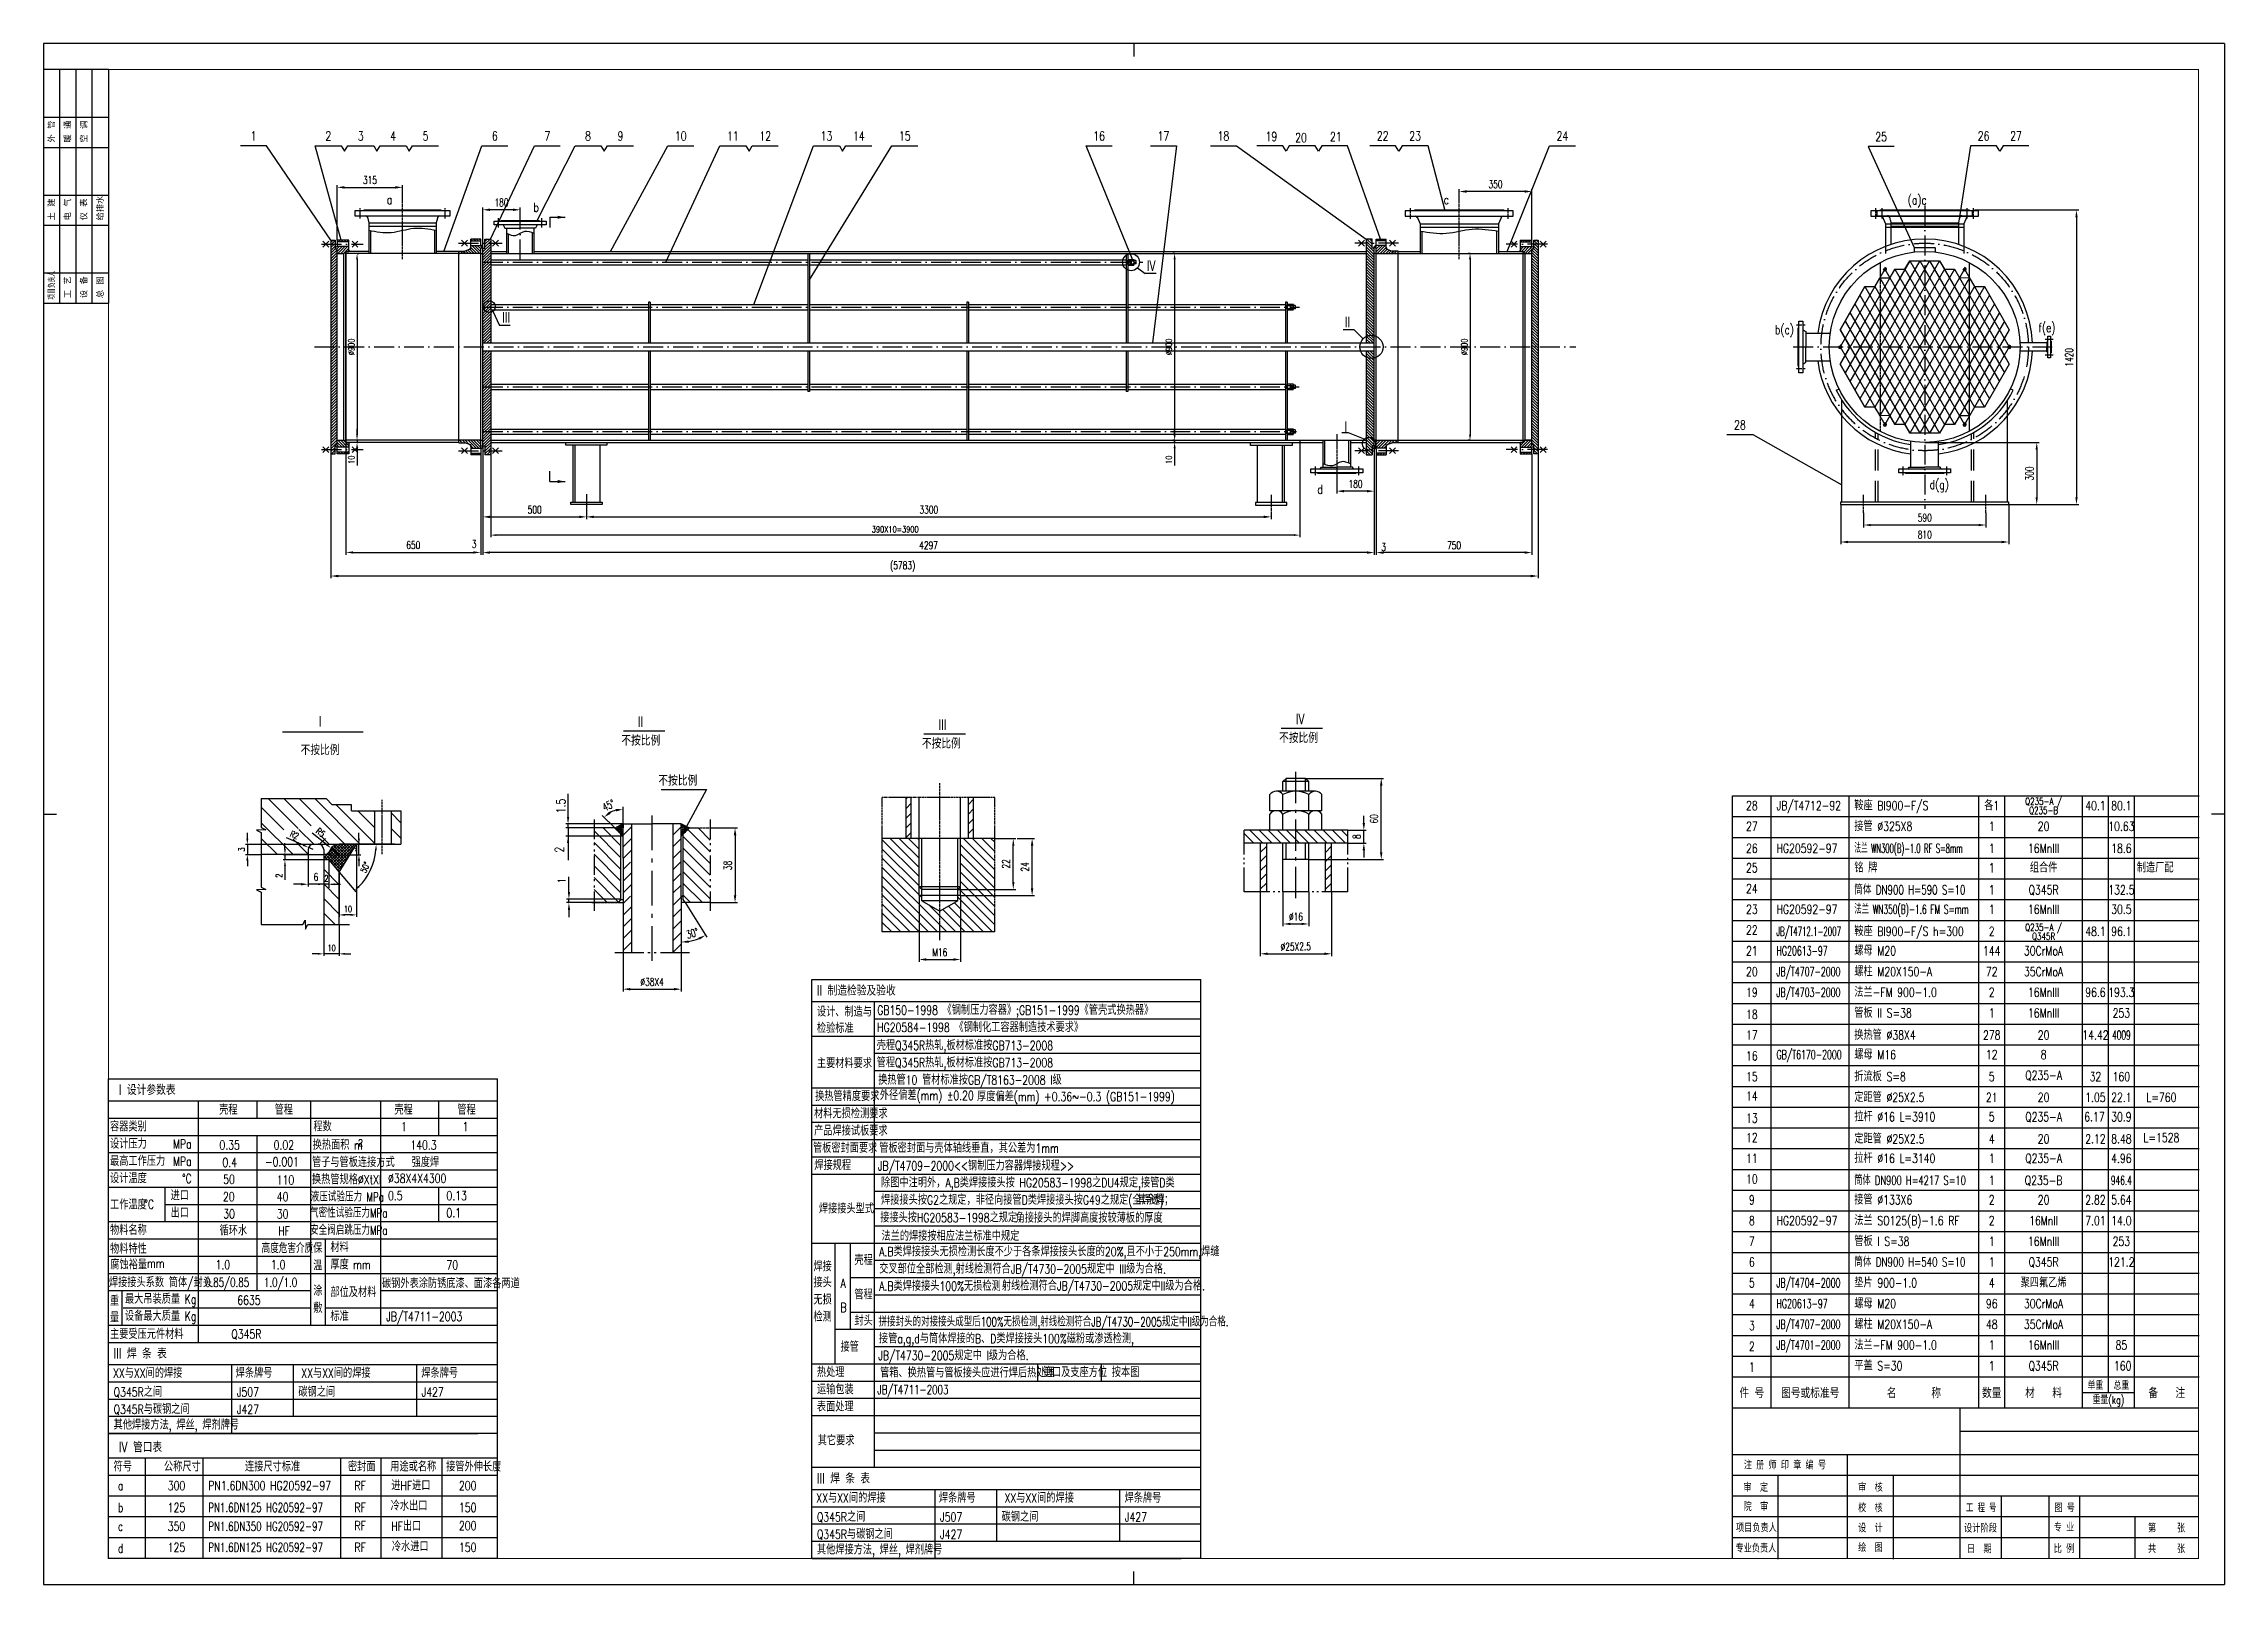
# Model space of a CAD drawing. Extents: x 13635 to 24147, y 6397 to 13822.
import ezdxf
from ezdxf.enums import TextEntityAlignment as Align

# ---------------------------------------------------------------- set-up
doc = ezdxf.new("R2010")
doc.units = 0
doc.header["$LTSCALE"] = 8
for name, pattern in [('ACAD_ISO10W100', [18, 12, -3, 0, -3]), ('CENTER', [2, 1.25, -0.25, 0.25, -0.25]), ('DASHED', [19.05, 12.7, -6.35]), ('HIDDEN', [0.375, 0.25, -0.125]), ('PHANTOM', [2.5, 1.25, -0.25, 0.25, -0.25, 0.25, -0.25])]:
    doc.linetypes.add(name, pattern=pattern)
for name, color, linetype in [('1', 1, 'Continuous'), ('2', 7, 'CENTER'), ('4', 7, 'Continuous'), ('BZCC', 7, 'Continuous'), ('cen', 2, 'CENTER'), ('center', 2, 'CENTER'), ('HGJ', 1, 'Continuous'), ('HGJX', 2, 'CENTER'), ('hgjy', 7, 'Continuous'), ('K1', 4, 'Continuous'), ('tank', 1, 'Continuous'), ('tankx', 2, 'ACAD_ISO10W100'), ('tanky', 7, 'Continuous'), ('zz', 1, 'Continuous'), ('zzx', 2, 'CENTER'), ('zzy', 7, 'DASHED')]:
    doc.layers.add(name, color=color, linetype=linetype)
doc.styles.add('HZ', font='txt', dxfattribs={"width": 0.5, "bigfont": 'hzfs'})
doc.styles.add('hzfs', font='simplex.shx', dxfattribs={"width": 0.7, "bigfont": 'hzfs.shx'})
doc.styles.add('ST', font='', dxfattribs={"width": 0.75})
doc.styles.get("Standard").update_dxf_attribs({"font": 'txt', "width": 0.7, "bigfont": 'hztxt.shx'})
doc.styles.get('ST').set_extended_font_data('SimSun')
doc.dimstyles.new('ISO-25', dxfattribs={"dimtxt": 2.5, "dimasz": 2.5, "dimexe": 1.25, "dimexo": 0.625, "dimtad": 1, "dimtxsty": 'Standard', "dimcen": 2.5, "dimadec": 0, "dimazin": 0, "dimtfac": 1, "dimtmove": 0, "dimatfit": 3, "dimfxl": 1, "dimarcsym": 0})
doc.dimstyles.get("Standard").update_dxf_attribs({"dimtxt": 0.18, "dimasz": 0.18, "dimexe": 0.18, "dimexo": 0.0625, "dimgap": 0.09, "dimtad": 0, "dimtih": 1, "dimtoh": 1, "dimdec": 4, "dimzin": 0, "dimdsep": 46, "dimtxsty": 'Standard', "dimcen": 0.09, "dimadec": 0, "dimazin": 0, "dimtfac": 1, "dimtdec": 4, "dimtofl": 0, "dimtmove": 0, "dimatfit": 3, "dimfxl": 1, "dimtolj": 1, "dimtzin": 0, "dimarcsym": 0})
pattern_1 = [(315, (6945.023, -10878.961), (6.735192, 6.735192), [])]
pattern_2 = [(45, (10207.572, -10878.961), (-6.735192, 6.735192), [])]
pattern_3 = [(225, (28856.16, -10878.961), (-6.735192, 6.735192), [])]

msp = doc.modelspace()

# ---------------------------------------------------------------- texts
at = {"style": 'HZ'}
for s, p in [('外 管', (13689.57177, 13345.11845)), ('暖 通', (13767.69677, 13345.11845)), ('空 调', (13845.82177, 13345.11845)), ('土 建', (13689.57177, 12970.11845)), ('电 气', (13767.69677, 12970.11845)), ('仪 表', (13845.82177, 12970.11845)), ('给排水', (13923.94677, 12970.11845)), ('工 艺', (13767.69677, 12595.11845)), ('设 备', (13845.82177, 12595.11845)), ('总 图', (13923.94677, 12595.11845))]:
    msp.add_text(s, height=29.296875, rotation=90, dxfattribs=at).set_placement(p)
for s, height, style, width, p in [('IV', 50, 'hzfs', 0.75, (18952.65555, 12726.3627)), ('III', 50, 'hzfs', 0.75, (15845.62246, 12477.01308)), ('II', 50, 'hzfs', 0.75, (19907.30106, 12454.79224)), ('I', 50, 'hzfs', 0.75, (19906.17297, 11950.45761)), ('I', 50, 'hzfs', 0.75, (14962.08903, 10530.50135)), ('II', 50, 'hzfs', 0.75, (16499.81701, 10529.11194)), ('III', 50, 'hzfs', 0.75, (17948.70548, 10514.99773)), ('IV', 50, 'hzfs', 0.75, (19670.50832, 10541.8488)), ('JB/T4712-92', 43.75, 'hzfs', 0.75, (21988.36818, 10127.93095)), ('鞍座 BI900-F/S', 43.75, 'hzfs', 0.75, (22363.36818, 10127.93095)), ('铭 牌', 43.75, 'hzfs', 0.75, (22363.36818, 9827.93095)), ('HG20592-97', 43.75, 'hzfs', 0.75, (21988.36818, 9627.93095)), ('HG20613-97', 43.75, 'hzfs', 0.63, (21988.36818, 9427.93095)), ('螺母 M20', 43.75, 'hzfs', 0.75, (22363.36818, 9427.93095)), ('JB/T4707-2000', 43.75, 'hzfs', 0.63, (21988.36818, 9327.93095)), ('螺柱 M20X150-A', 43.75, 'hzfs', 0.75, (22363.36818, 9327.93095)), ('JB/T4703-2000', 43.75, 'hzfs', 0.63, (21988.36818, 9227.93095)), ('法兰-FM 900-1.0', 43.75, 'hzfs', 0.75, (22363.36818, 9227.93095)), ('管板 II S=38', 43.75, 'hzfs', 0.75, (22363.36818, 9127.93095)), ('GB/T6170-2000', 43.75, 'hzfs', 0.63, (21988.36818, 8927.93095)), ('螺母 M16', 43.75, 'hzfs', 0.75, (22363.36818, 8927.93095)), ('拉杆 %%C16 L=3910', 43.75, 'hzfs', 0.75, (22363.36818, 8627.93095)), ('0.35', 43.75, 'hzfs', 0.75, (14482.38427, 8492.03095)), ('0.02', 43.75, 'hzfs', 0.75, (14743.79171, 8492.03095)), ('0.4', 43.75, 'hzfs', 0.75, (14496.7387, 8408.03095)), ('-0.001', 43.75, 'hzfs', 0.75, (14702.36393, 8411.24436)), ('拉杆 %%C16 L=3140', 43.75, 'hzfs', 0.75, (22363.36818, 8427.93095)), ('50', 43.75, 'hzfs', 0.75, (14500.42104, 8326.44585)), ('110', 43.75, 'hzfs', 0.75, (14758.80033, 8323.57682)), ('%%c38X4X4300', 43.75, 'hzfs', 0.75, (15295.0351, 8331.39415)), ('20', 43.75, 'hzfs', 0.75, (14499.47298, 8242.95576)), ('30', 43.75, 'hzfs', 0.75, (14500.67961, 8160.30468)), ('40', 43.75, 'hzfs', 0.75, (14758.80033, 8242.95576)), ('30', 43.75, 'hzfs', 0.75, (14758.80033, 8159.83076)), ('0.5', 43.75, 'hzfs', 0.75, (15295.0351, 8248.26915)), ('0.13', 43.75, 'hzfs', 0.75, (15576.7142, 8248.26915)), ('0.1', 43.75, 'hzfs', 0.75, (15576.7142, 8165.14415)), ('接管 %%C133X6', 43.75, 'hzfs', 0.75, (22363.36818, 8227.93095)), ('HG20592-97', 43.75, 'hzfs', 0.75, (21988.36818, 8127.93095)), ('法兰 SO125(B)-1.6 RF', 43.75, 'hzfs', 0.75, (22363.36818, 8127.93095)), ('管板 I S=38', 43.75, 'hzfs', 0.75, (22363.36818, 8027.93095)), ('70', 43.75, 'hzfs', 0.75, (15576.7142, 7914.32149)), ('6635', 43.75, 'hzfs', 0.75, (14568.62014, 7744.5701)), ('JB/T4704-2000', 43.75, 'hzfs', 0.63, (21988.36818, 7827.93095)), ('垫片 900-1.0', 43.75, 'hzfs', 0.75, (22363.36818, 7827.93095)), ('JB/T4701-2000', 43.75, 'hzfs', 0.63, (21988.36818, 7527.93095)), ('法兰-FM 900-1.0', 43.75, 'hzfs', 0.75, (22363.36818, 7527.93095)), ('注 册 师 印 章 编 号', 37.5, 'ST', 0.75, (21831.05814, 6954.90317)), ('审  定', 37.5, 'ST', 0.75, (21828.65125, 6847.02093)), ('审  核', 37.5, 'ST', 0.75, (22381.68112, 6846.89855)), ('院  审', 37.5, 'ST', 0.75, (21829.48948, 6754.63254)), ('校  核', 37.5, 'ST', 0.75, (22381.68112, 6748.54266)), ('工 程 号', 37.5, 'ST', 0.68, (22901.99808, 6748.98972)), ('图 号', 37.5, 'ST', 0.75, (23327.84575, 6748.98972)), ('项目负责人', 37.5, 'ST', 0.75, (21793.13201, 6652.78559)), ('设  计', 37.5, 'ST', 0.75, (22381.68112, 6651.47868)), ('设计阶段', 37.5, 'ST', 0.76, (22891.8141, 6650.70228)), ('专 业', 37.5, 'ST', 0.75, (23324.75301, 6654.89642)), ('第     张 ', 37.5, 'ST', 0.75, (23779.15122, 6651.53406)), ('专业负责人', 37.5, 'ST', 0.75, (21790.82258, 6554.25707)), ('绘  图', 37.5, 'ST', 0.75, (22381.78261, 6557.21457)), ('日  期', 37.5, 'ST', 0.75, (22906.73284, 6550.9594)), ('比 例', 37.5, 'ST', 0.75, (23324.8189, 6551.53406)), ('共     张', 37.5, 'ST', 0.75, (23779.15122, 6551.53406))]:
    msp.add_text(s, height=height, dxfattribs=dict(style=style, width=width)).set_placement(p)
at = {"style": 'HZ', "width": 0.7}
msp.add_text('项目负责人', height=29.296875, rotation=90, dxfattribs=at).set_placement((13689.57177, 12587.71578))
at = {"style": 'hzfs', "width": 0.75}
for s, height, p in [('不按比例', 50, (14967.36499, 10392.88995)), ('不按比例', 50, (16513.684, 10438.66258)), ('不按比例', 50, (17962.57247, 10424.54836)), ('不按比例', 50, (19684.37531, 10451.39944)), ('不按比例', 50, (16692.05522, 10245.45195)), ('28', 43.75, (21869.61818, 10127.93095)), ('各1', 43.75, (23025.86818, 10127.93095)), ('Q235-A /', 33.75, (23275.86818, 10152.93095)), ('Q235-B', 33.75, (23275.86818, 10109.18095)), ('40.1', 43.75, (23525.86818, 10127.93095)), ('80.1', 43.75, (23650.86818, 10127.93095)), ('25', 43.75, (21869.61818, 9827.93095)), ('1', 43.75, (23025.86818, 9827.93095)), ('组合件', 43.75, (23275.86818, 9827.93095)), ('制造厂配', 43.75, (23813.87702, 9827.93095)), ('24', 43.75, (21869.61818, 9727.93095)), ('23', 43.75, (21869.61818, 9627.93095)), ('1', 43.75, (23025.86818, 9627.93095)), ('16MnIII', 43.75, (23275.86818, 9627.93095)), ('30.5', 43.75, (23650.86818, 9627.93095)), ('22', 43.75, (21869.61818, 9527.93095)), ('21', 43.75, (21869.61818, 9427.93095)), ('144', 43.75, (23025.86818, 9427.93095)), ('30CrMoA', 43.75, (23275.86818, 9427.93095)), ('20', 43.75, (21869.61818, 9327.93095)), ('72', 43.75, (23025.86818, 9327.93095)), ('35CrMoA', 43.75, (23275.86818, 9327.93095)), ('19', 43.75, (21869.61818, 9227.93095)), ('2', 43.75, (23025.86818, 9227.93095)), ('16MnIII', 43.75, (23275.86818, 9227.93095)), ('96.6', 43.75, (23525.86818, 9227.93095)), ('193.3', 43.75, (23650.86818, 9227.93095)), ('1', 43.75, (23025.86818, 9127.93095)), ('16MnIII', 43.75, (23275.86818, 9127.93095)), ('253', 43.75, (23650.86818, 9127.93095)), ('12', 43.75, (23025.86818, 8927.93095)), ('8', 43.75, (23275.86818, 8927.93095)), ('Q235-A', 43.75, (23275.86818, 8827.93095)), ('14', 43.75, (21869.61818, 8727.93095)), ('5', 43.75, (23025.86818, 8627.93095)), ('Q235-A', 43.75, (23275.86818, 8627.93095)), ('6.17', 43.75, (23520.92401, 8627.93095)), ('30.9', 43.75, (23650.86818, 8627.93095)), ('12', 43.75, (21869.61818, 8527.93095)), ('11', 43.75, (21869.61818, 8427.93095)), ('1', 43.75, (23025.86818, 8427.93095)), ('Q235-A', 43.75, (23275.86818, 8427.93095)), ('4.96', 43.75, (23650.86818, 8427.93095)), ('10', 43.75, (21869.61818, 8327.93095)), ('9', 43.75, (21869.61818, 8227.93095)), ('2', 43.75, (23025.86818, 8227.93095)), ('20', 43.75, (23275.86818, 8227.93095)), ('2.82', 43.75, (23525.86818, 8227.93095)), ('5.64', 43.75, (23650.86818, 8227.93095)), ('8', 43.75, (21869.61818, 8127.93095)), ('2', 43.75, (23025.86818, 8127.93095)), ('16MnII', 43.75, (23275.86818, 8127.93095)), ('7.01', 43.75, (23525.86818, 8127.93095)), ('14.0', 43.75, (23650.86818, 8127.93095)), ('7', 43.75, (21869.61818, 8027.93095)), ('1', 43.75, (23025.86818, 8027.93095)), ('16MnIII', 43.75, (23275.86818, 8027.93095)), ('253', 43.75, (23650.86818, 8027.93095)), ('6', 43.75, (21869.61818, 7927.93095)), ('5', 43.75, (21869.61818, 7827.93095)), ('4', 43.75, (23025.86818, 7827.93095)), ('聚四氟乙烯', 43.75, (23275.86818, 7827.93095)), ('1', 43.75, (23025.86818, 7527.93095)), ('16MnIII', 43.75, (23275.86818, 7527.93095)), ('85', 43.75, (23650.86818, 7527.93095)), ('Q345R', 43.75, (23275.86818, 7427.93095))]:
    msp.add_text(s, height=height, dxfattribs=at).set_placement(p, align=Align.CENTER)
at = {"color": 0, "style": 'hzfs', "width": 0.75}
for s, p in [('1.5', (16150.31024, 10112.58641)), ('2', (16143.02277, 9923.50286))]:
    msp.add_text(s, height=43.75, rotation=90.010589526, dxfattribs=at).set_placement(p)
at = {"style": 'hzfs'}
for s, height, width, p in [('II 制造检验及验收', 50, 0.75, (17362.53648, 9258.86845)), ('设计、制造与', 43.75, 0.75, (17362.53648, 9155.07678)), ('GB150-1998 《钢制压力容器》;GB151-1999《管壳式换热器》', 43.75, 0.75, (17653.35828, 9163.86845)), ('检验标准', 43.75, 0.75, (17362.53648, 9075.95168)), (' HG20584-1998 《钢制化工容器制造技术要求》', 43.75, 0.75, (17630.45312, 9080.74345)), ('壳程Q345R热轧,板材标准按GB713-2008', 43.75, 0.75, (17650.86845, 8993.6424)), ('管程Q345R热轧,板材标准按GB713-2008', 43.75, 0.75, (17650.86845, 8910.5174)), ('主要材料要求', 43.75, 0.75, (17362.53648, 8906.9085)), ('换热管10 管材标准按GB/T8163-2008 I级', 43.75, 0.75, (17657.81168, 8827.26155)), (' I 设计参数表', 50, 0.75, (13972.38427, 8780.11845)), ('换热管精度要求', 43.747266, 0.75, (17353.905, 8748.34054)), ('外径偏差(mm) %%p0.20', 43.7472656, 0.75, (17666.03459, 8752.66667)), ('厚度偏差(mm) +0.36~-0.3 (GB151-1999)', 43.7472656, 0.75, (18134.53145, 8747.20719)), ('容器类别', 43.75, 0.75, (13955.12104, 8601.99345)), ('壳程', 43.75, 0.75, (14481.03819, 8682.93095)), ('管程', 43.75, 0.75, (14748.56183, 8682.93095)), ('程数', 43.75, 0.75, (14935.31904, 8601.99345)), ('壳程', 43.75, 0.75, (15325.77203, 8682.93095)), ('1', 43.75, 0.75, (15357.96373, 8601.99345)), ('管程', 43.75, 0.75, (15629.27774, 8682.93095)), ('1', 43.75, 0.75, (15654.40158, 8601.99345)), ('材料无损检测要求', 43.75, 0.75, (17349.1185, 8665.11845)), ('设计压力', 43.75, 0.75, (13955.12104, 8518.86845)), ('换热面积 m', 43.75, 0.75, (14931.75429, 8513.56331)), ('140.3', 43.75, 0.75, (15402.84287, 8513.56331)), ('管板密封面要求', 43.75, 0.75, (17343.78648, 8498.86845)), ('产品焊接试板要求', 43.75, 0.75, (17349.1185, 8581.99345)), ('管板密封面与壳体轴线垂直，其公差为1mm', 43.75, 0.75, (17663.07085, 8498.86845)), ('最高工作压力', 43.75, 0.75, (13955.12104, 8435.74345)), ('管子与管板连接方式', 43.75, 0.75, (14928.59195, 8430.43831)), ('强度焊', 43.75, 0.75, (15408.79206, 8430.43831)), ('焊接规程', 43.75, 0.75, (17350.03648, 8415.74345)), ('JB/T4709-2000<<钢制压力容器焊接规程>>', 43.75, 0.75, (17656.14565, 8413.55595)), ('设计温度', 43.75, 0.75, (13955.12104, 8352.61845)), ('换热管规格%%cXtXl', 43.75, 0.75, (14928.59195, 8347.31331)), ('除图中注明外，A,B类焊接接头按 HG20583-1998之DU4规定,接管D类', 43.75, 0.75, (17671.8487, 8332.01238)), ('工作温度', 43.75, 0.75, (13955.12104, 8225.56381)), ('进口', 43.75, 0.75, (14246.97508, 8269.49345)), ('出口', 43.75, 0.75, (14246.97508, 8186.36845)), ('气密性试验压力MPa', 43.75, 0.7, (14918.97605, 8186.36845)), ('液压试验压力 MPa', 43.75, 0.7, (14922.04886, 8263.92687)), ('焊接接头型式', 43.75, 0.75, (17372.12719, 8206.67884)), ('焊接接头按G2之规定，非径向接管D类焊接接头按G49之规定(全焊透)；', 43.75, 0.75, (17671.8487, 8248.88738)), ('其余焊', 43.75, 0.75, (18904.97569, 8249.72)), ('物料名称', 43.75, 0.75, (13955.12104, 8103.24345)), ('循环水', 43.75, 0.75, (14482.89792, 8101.05595)), ('HF', 43.75, 0.75, (14765.65912, 8099.15058)), ('安全阀启跳压力MPa', 43.75, 0.7, (14918.97605, 8103.24345)), ('接接头按HG20583-1998之规定，', 43.75, 0.75, (17667.64413, 8163.45948)), ('法兰的焊接按相应法兰标准中规定', 43.75, 0.75, (17673.72715, 8074.72)), ('角接接头的焊脚高度按较薄板的厚度', 43.75, 0.75, (18320.5663, 8162.22)), ('物料特性', 43.75, 0.75, (13955.12104, 8012.57454)), ('高度危害介质', 43.75, 0.7, (14685.86424, 8015.70724)), ('材料', 43.75, 0.75, (15017.38427, 8020.11845)), ('A.B类焊接接头无损检测长度不少于各条焊接接头长度的20%,且不小于250mm,焊缝', 43.75, 0.75, (17663.07085, 8000.11845)), ('腐蚀裕量', 43.75, 0.75, (13956.36216, 7936.99345)), ('1.0', 43.75, 0.75, (14463.85065, 7936.99345)), ('1.0', 43.75, 0.75, (14730.33318, 7936.99345)), ('厚度', 43.75, 0.75, (15017.38427, 7936.99345)), ('焊接', 43.75, 0.75, (17345.77304, 7927.91012)), ('壳程', 43.75, 0.75, (17543.37421, 7958.55595)), ('交叉部位全部检测,射线检测符合JB/T4730-2005规定中 III级为合格.', 43.75, 0.75, (17663.07085, 7916.99345)), ('焊接接头系数 筒体/封头', 43.75, 0.75, (13949.75879, 7851.26229)), ('最大吊装质量 Kg', 43.75, 0.75, (14026.90896, 7771.24835)), ('0.85/0.85', 43.75, 0.7, (14413.13596, 7851.94025)), ('1.0/1.0', 43.75, 0.7, (14697.11133, 7851.94025)), ('部位及材料', 43.75, 0.75, (15017.38427, 7803.62624)), ('碳钢外表涂防锈底漆、面漆各两道', 43.75, 0.75, (15266.01389, 7846.56486)), ('接头', 43.75, 0.75, (17345.77304, 7850.42265)), ('无损', 43.75, 0.75, (17345.77304, 7767.29765)), ('A', 43.75, 0.75, (17476.17298, 7848.02879)), ('管程', 43.75, 0.75, (17543.37421, 7792.30595)), ('A.B类焊接接头100%无损检测', 43.75, 0.75, (17663.07085, 7833.86845)), ('，射线检测符合JB/T4730-2005规定中II级为合格.', 43.75, 0.75, (18209.52368, 7835.11506)), ('设备最大质量 Kg', 43.75, 0.75, (14026.90896, 7689.20018)), ('标准', 43.75, 0.75, (15017.38427, 7687.61845)), ('JB/T4711-2003', 43.75, 0.75, (15286.1038, 7687.61845)), ('检测', 43.75, 0.75, (17345.77304, 7685.62819)), ('B', 43.75, 0.75, (17476.17298, 7730.78238)), ('封头', 43.75, 0.75, (17543.37421, 7666.40222)), ('拼接封头的对接接头成型后100%无损检测,射线检测符合JB/T4730-2005规定中II级为合格. ', 43.75, 0.695258, (17659.40593, 7661.99537)), ('主要受压元件材料', 43.75, 0.75, (13955.12104, 7601.88729)), (' Q345R', 43.75, 0.75, (14517.22032, 7602.71709)), ('接管a,g,d与筒体焊接的B、D类焊接接头100%磁粉或渗透检测,', 43.75, 0.75, (17661.54832, 7580.78729)), ('III 焊 条 表      ', 50, 0.75, (13972.38427, 7509.49345)), ('接管', 43.75, 0.75, (17476.17298, 7540.4412)), ('JB/T4730-2005规定中 I级为合格.', 43.75, 0.75, (17657.9039, 7499.50263)), ('XX与XX间的焊接', 43.75, 0.75, (13969.70135, 7414.49345)), ('焊条牌号', 43.75, 0.75, (14560.54522, 7414.49345)), ('XX与XX间的焊接', 43.75, 0.75, (14877.07991, 7414.49345)), ('焊条牌号', 43.75, 0.75, (15455.41554, 7414.49345)), ('运输包装', 43.75, 0.75, (17362.53648, 7335.11845)), ('热处理', 43.75, 0.75, (17362.53648, 7418.24345)), ('JB/T4711-2003', 43.75, 0.7, (17654.00985, 7335.11845)), ('管箱、换热管与管板接头应进行焊后热处理', 43.75, 0.75, (17667.09842, 7416.05595)), ('管口及支座方位', 43.75, 0.75, (18451.43145, 7418.24345)), ('按本图', 43.75, 0.75, (18783.95454, 7418.24345)), ('Q345R之间', 43.75, 0.75, (13972.38427, 7323.29195)), ('Q345R与碳钢之间', 43.75, 0.75, (13972.38427, 7240.16695)), ('J507', 43.75, 0.75, (14566.13427, 7323.29195)), ('J427', 43.75, 0.75, (14566.13427, 7240.16695)), ('碳钢之间', 43.75, 0.75, (14863.00927, 7323.29195)), ('J427', 43.75, 0.75, (15456.75927, 7323.29195)), ('表面处理', 43.75, 0.75, (17362.53648, 7251.99345)), ('其他焊接方法, 焊丝, 焊剂牌号', 43.75, 0.75, (13972.38427, 7165.11845)), (' IV 管口表', 50, 0.75, (13972.38427, 7058.24345)), ('其它要求', 43.75, 0.75, (17366.52991, 7089.07037)), ('符号', 43.75, 0.75, (13972.38427, 6963.24345)), ('公称尺寸', 43.75, 0.75, (14214.85245, 6963.24345)), ('连接尺寸标准', 43.75, 0.75, (14605.79828, 6963.24345)), ('密封面', 43.75, 0.75, (15101.72585, 6963.24345)), ('用途或名称', 43.75, 0.75, (15305.94671, 6963.24345)), ('接管外伸长度', 43.75, 0.75, (15575.17868, 6963.24345)), ('a', 43.75, 0.75, (13992.83544, 6872.60954)), ('300', 43.75, 0.75, (14233.30696, 6872.60954)), ('PN1.6DN300 HG20592-97', 43.75, 0.75, (14428.59899, 6872.60954)), ('RF', 43.75, 0.75, (15133.28919, 6872.60954)), ('进HF进口', 43.75, 0.75, (15310.65511, 6872.60954)), ('200', 43.75, 0.75, (15636.86357, 6872.60954)), ('XX与XX间的焊接', 43.75, 0.75, (17359.85356, 6812.61845)), ('III 焊 条 表      ', 50, 0.75, (17362.53648, 6907.61845)), ('焊条牌号', 43.75, 0.75, (17950.69743, 6812.61845)), ('XX与XX间的焊接', 43.75, 0.75, (18267.23212, 6812.61845)), ('焊条牌号', 43.75, 0.75, (18845.56775, 6812.61845)), ('b', 43.75, 0.75, (13992.83544, 6766.95788)), ('125', 43.75, 0.75, (14233.30696, 6766.95788)), ('PN1.6DN125 HG20592-97', 43.75, 0.7, (14428.59899, 6766.95788)), ('RF', 43.75, 0.75, (15133.28919, 6766.95788)), ('冷水出口', 43.75, 0.75, (15307.7615, 6774.47074)), ('150', 43.75, 0.75, (15636.86357, 6766.95788)), ('Q345R之间', 43.75, 0.75, (17362.53648, 6721.41695)), ('J507', 43.75, 0.75, (17956.28648, 6721.41695)), ('碳钢之间', 43.75, 0.75, (18253.16148, 6721.41695)), ('J427', 43.75, 0.75, (18846.91148, 6721.41695)), ('c', 43.75, 0.75, (13992.83544, 6676.32391)), ('350', 43.75, 0.75, (14233.30696, 6676.32391)), ('PN1.6DN350 HG20592-97', 43.75, 0.7, (14428.59899, 6676.32391)), ('RF', 43.75, 0.75, (15133.28919, 6679.10974)), ('HF出口', 43.75, 0.75, (15310.65511, 6676.32391)), ('200', 43.75, 0.75, (15636.86357, 6679.10974)), ('Q345R与碳钢之间', 43.75, 0.75, (17362.53648, 6638.29195)), ('J427', 43.75, 0.75, (17956.28648, 6638.29195)), ('d', 43.75, 0.75, (13992.83544, 6570.67224)), ('125', 43.75, 0.75, (14233.30696, 6575.39538)), ('PN1.6DN125 HG20592-97', 43.75, 0.7, (14428.59899, 6575.39538)), ('RF', 43.75, 0.75, (15133.28919, 6575.39538)), ('冷水进口', 43.75, 0.75, (15313.41409, 6578.14066)), ('150', 43.75, 0.75, (15636.86357, 6575.39538)), ('其他焊接方法, 焊丝, 焊剂牌号', 43.75, 0.75, (17362.53648, 6563.24345))]:
    msp.add_text(s, height=height, dxfattribs=dict(at, width=width)).set_placement(p, align=Align.MIDDLE_LEFT)
at = {"style": 'hzfs', "width": 0.75}
for s, p in [('MPa', (14348.71534, 8518.86845)), ('MPa', (14348.71534, 8435.74345)), ('%%DC', (14348.71534, 8352.61845)), ('%%DC', (14167.34515, 8228.15111)), ('mm', (14217.99546, 7943.89618)), ('mm', (15211.13427, 7936.99345))]:
    msp.add_text(s, height=43.75, dxfattribs=at).set_placement(p, align=Align.MIDDLE_RIGHT)
msp.add_text('2', height=31.25).set_placement((15148.80225, 8508.85705))
for s, p in [('保', (14956.75927, 8020.11845)), ('温', (14956.75927, 7936.99345)), ('重', (13976.90364, 7766.41964)), ('涂', (14956.89819, 7815.38668)), ('量', (13976.90364, 7685.77724)), ('敷', (14956.89819, 7732.26168))]:
    msp.add_text(s, height=43.75, dxfattribs=at).set_placement(p, align=Align.MIDDLE)
at = {"color": 7, "char_height": 37.5, "attachment_point": 5, "style": 'hzfs'}
for s, insert in [('3', (15710.08152, 11410.37725)), ('3', (20094.46747, 11395.53047)), ('6', (14947.71502, 9805.75956))]:
    msp.add_mtext(s, dxfattribs=dict(at, insert=insert))
at = {"color": 7, "insert": (19670.95188, 9470.55812), "char_height": 37.5, "attachment_point": 5, "rotation": 1.25, "style": 'hzfs'}
msp.add_mtext('\\A1;%%C25X2.5', dxfattribs=at)
at = {"layer": 'hgjy', "style": 'hzfs'}
for s, height, width, p in [('1', 43.75, 0.75, (14646.6557, 13354.76979)), ('2', 43.75, 0.75, (15007.20403, 13354.76979)), ('3', 43.75, 0.75, (15163.45403, 13354.76979)), ('4', 43.75, 0.75, (15319.70403, 13354.76979)), ('5', 43.75, 0.75, (15475.95403, 13354.76979)), ('6', 43.75, 0.75, (15809.82646, 13354.76979)), ('7', 43.75, 0.75, (16063.18834, 13354.76979)), ('8', 43.75, 0.75, (16259.25834, 13354.76979)), ('9', 43.75, 0.75, (16415.50834, 13354.76979)), ('10', 43.75, 0.75, (16706.08668, 13354.76979)), ('11', 43.75, 0.75, (16957.34464, 13354.76979)), ('12', 43.75, 0.75, (17113.59464, 13354.76979)), ('13', 43.75, 0.75, (17408.58735, 13354.76979)), ('14', 43.75, 0.75, (17564.83735, 13354.76979)), ('15', 43.75, 0.75, (17786.40024, 13354.76979)), ('16', 43.75, 0.75, (18722.63888, 13354.76979)), ('17', 43.75, 0.75, (19032.77254, 13354.76979)), ('18', 43.75, 0.75, (19322.12647, 13354.76979)), ('19', 43.75, 0.75, (19553.19769, 13352.40648)), ('20', 43.75, 0.75, (19696.29458, 13347.10633)), ('21', 43.75, 0.75, (19864.00592, 13351.22482)), ('22', 43.75, 0.75, (20089.9751, 13354.76979)), ('23', 43.75, 0.75, (20246.2251, 13354.76979)), ('24', 43.75, 0.75, (20956.50483, 13354.76979)), ('25', 43.75, 0.75, (22492.724, 13351.02403)), ('26', 43.75, 0.75, (22986.74081, 13354.76979)), ('27', 43.75, 0.75, (23142.99081, 13354.76979)), ('28', 43.75, 0.75, (21812.10354, 11962.42258)), ('27', 43.75, 0.75, (21869.61818, 10027.93095)), ('1', 43.75, 0.75, (23025.86818, 10027.93095)), ('20', 43.75, 0.75, (23275.86818, 10027.93095)), ('10.63', 43.75, 0.75, (23650.86818, 10027.93095)), ('26', 43.75, 0.75, (21869.61818, 9921.68095)), ('1', 43.75, 0.75, (23025.86818, 9921.68095)), ('16MnIII', 43.75, 0.75, (23275.86818, 9921.68095)), ('18.6', 43.75, 0.75, (23650.86818, 9921.68095)), ('1', 43.75, 0.75, (23025.86818, 9721.68095)), ('Q345R', 43.75, 0.75, (23275.86818, 9721.68095)), ('132.5', 43.75, 0.75, (23650.86818, 9721.68095)), ('Q235-A /', 33.75, 0.75, (23275.86818, 9546.68095)), ('2', 43.75, 0.75, (23025.86818, 9521.68095)), ('Q345R', 33.75, 0.75, (23275.86818, 9502.93095)), ('48.1', 43.75, 0.75, (23525.86818, 9521.68095)), ('96.1', 43.75, 0.75, (23650.86818, 9521.68095)), ('18', 43.75, 0.75, (21869.61818, 9121.68095)), ('17', 43.75, 0.75, (21869.61818, 9021.68095)), ('278', 43.75, 0.75, (23025.86818, 9021.68095)), ('20', 43.75, 0.75, (23275.86818, 9021.68095)), ('14.42', 43.75, 0.75, (23525.86818, 9021.68095)), ('4009', 43.75, 0.6, (23650.86818, 9021.68095)), ('16', 43.75, 0.75, (21869.61818, 8921.68095)), ('15', 43.75, 0.75, (21869.61818, 8821.68095)), ('5', 43.75, 0.75, (23025.86818, 8821.68095)), ('32', 43.75, 0.75, (23525.86818, 8821.68095)), ('160', 43.75, 0.75, (23650.86818, 8821.68095)), ('21', 43.75, 0.75, (23025.86818, 8721.68095)), ('20', 43.75, 0.75, (23275.86818, 8721.68095)), ('1.05', 43.75, 0.75, (23525.86818, 8721.68095)), ('22.1', 43.75, 0.75, (23650.86818, 8721.68095)), ('L=760', 43.75, 0.75, (23843.88932, 8721.68095)), ('13', 43.75, 0.75, (21869.61818, 8621.68095)), ('4', 43.75, 0.75, (23025.86818, 8521.68095)), ('20', 43.75, 0.75, (23275.86818, 8521.68095)), ('2.12', 43.75, 0.75, (23525.86818, 8521.68095)), ('8.48', 43.75, 0.75, (23650.86818, 8521.68095)), ('L=1528', 43.75, 0.75, (23843.88932, 8527.50213)), ('1', 43.75, 0.75, (23025.86818, 8321.68095)), ('Q235-B', 43.75, 0.75, (23275.86818, 8321.68095)), ('946.4', 43.75, 0.6, (23650.86818, 8321.68095)), ('1', 43.75, 0.75, (23025.86818, 7927.93095)), ('Q345R', 43.75, 0.75, (23275.86818, 7928.37898)), ('121.2', 43.75, 0.75, (23650.86818, 7927.93095)), ('4', 43.75, 0.75, (21869.61818, 7727.93095)), ('96', 43.75, 0.75, (23025.86818, 7727.93095)), ('30CrMoA', 43.75, 0.75, (23275.86818, 7727.93095)), ('3', 43.75, 0.75, (21869.61818, 7621.68095)), ('48', 43.75, 0.75, (23025.86818, 7627.93095)), ('35CrMoA', 43.75, 0.75, (23275.86818, 7627.93095)), ('2', 43.75, 0.75, (21869.61818, 7521.68095)), ('1', 43.75, 0.75, (21869.61818, 7421.68095)), ('1', 43.75, 0.75, (23025.86818, 7427.93095)), ('160', 43.75, 0.75, (23657.06857, 7427.93095))]:
    msp.add_text(s, height=height, dxfattribs=dict(at, width=width)).set_placement(p, align=Align.CENTER)
at = {"layer": 'hgjy', "style": 'hzfs', "width": 0.75}
for s, height, p in [('a', 43.75, (15302.59138, 13069.98151)), ('b', 43.75, (16009.4358, 13033.30695)), ('c', 43.75, (20396.59138, 13069.98151)), ('(a)c', 43.75, (22666.8994, 13065.26297)), ('b(c)', 43.75, (22026.23495, 12440.48009)), ('f(e)', 43.75, (23291.95437, 12449.86096)), ('d', 43.75, (19788.63331, 11673.52986)), ('d(g)', 43.75, (22772.864, 11693.71891)), ('单重', 37.5, (23525.86818, 7359.18095)), ('总重', 37.5, (23650.86818, 7359.18095)), ('件 号', 50, (21869.61818, 7321.68095)), ('图号或标准号', 50, (22150.86818, 7321.68095)), ('名      称', 50, (22650.86818, 7321.68095)), ('数量', 50, (23025.86818, 7321.68095)), ('材   料', 50, (23275.86818, 7321.68095)), ('重量(kg)', 37.5, (23588.36818, 7284.18095)), ('备   注', 50, (23869.61818, 7321.68095))]:
    msp.add_text(s, height=height, dxfattribs=at).set_placement(p, align=Align.MIDDLE)
at = {"layer": 'hgjy', "style": 'hzfs'}
for s, width, p in [('接管 %%C325X8', 0.75, (22363.36818, 10027.93095)), ('HG20592-97', 0.75, (21988.36818, 9921.68095)), ('法兰 WN300(B)-1.0 RF S=8mm', 0.55, (22363.36818, 9921.68095)), ('筒体 DN900 H=590 S=10', 0.7, (22363.36818, 9721.68095)), ('法兰 WN350(B)-1.6 FM S=mm', 0.6, (22363.36818, 9627.93095)), ('JB/T4712.1-2007', 0.57, (21988.36818, 9521.68095)), ('鞍座 BI900-F/S h=300', 0.75, (22363.36818, 9521.68095)), ('换热管 %%C38X4', 0.75, (22363.36818, 9021.68095)), ('折流板 S=8', 0.75, (22363.36818, 8821.68095)), ('定距管 %%C25X2.5', 0.75, (22363.36818, 8721.68095)), ('定距管 %%C25X2.5', 0.75, (22363.36818, 8521.68095)), ('筒体 DN900 H=4217 S=10', 0.67, (22363.36818, 8321.68095)), ('筒体 DN900 H=540 S=10', 0.7, (22363.36818, 7927.93095)), ('JB/T4707-2000', 0.63, (21988.36818, 7627.93095)), ('HG20613-97', 0.63, (21988.36818, 7727.93095)), ('螺母 M20', 0.75, (22363.36818, 7727.93095)), ('螺柱 M20X150-A', 0.75, (22363.36818, 7627.93095)), ('平盖 S=30', 0.75, (22363.36818, 7427.93095))]:
    msp.add_text(s, height=43.75, dxfattribs=dict(at, width=width)).set_placement(p)

# ---------------------------------------------------------------- blocks, each defined once
blk = doc.blocks.new('*D168')
at = {"layer": '1', "color": 4, "lineweight": -2}
for p, q in [((15752, 12837), (15752, 13032)), ((15897, 13021), (15787, 13021)), ((15932, 12993), (15932, 13032))]:
    blk.add_line(p, q, dxfattribs=at)
at = {"layer": '1', "color": 4}
for points in [[(15787, 13027), (15787, 13015), (15752, 13021)], [(15897, 13027), (15897, 13015), (15932, 13021)]]:
    blk.add_solid(points, dxfattribs=at)
at = {"layer": 'Defpoints', "color": 0}
for p in [(15752, 13021), (15932, 12993), (15752, 12837)]:
    blk.add_point(p, dxfattribs=at)
at = {"layer": '1', "color": 7, "insert": (15842, 13056), "char_height": 37.5, "attachment_point": 5, "style": 'hzfs'}
blk.add_mtext('180', dxfattribs=at)
blk = doc.blocks.new('*D169')
at = {"layer": '1', "color": 4, "lineweight": -2}
for p, q in [((20511, 12810), (20502, 12810)), ((20511, 12782), (20511, 11938)), ((20511, 11910), (20502, 11910))]:
    blk.add_line(p, q, dxfattribs=at)
at = {"layer": '1', "color": 4}
for points in [[(20506, 12782), (20516, 12782), (20511, 12810)], [(20506, 11938), (20516, 11938), (20511, 11910)]]:
    blk.add_solid(points, dxfattribs=at)
at = {"layer": 'Defpoints', "color": 0}
for p in [(20511, 12810), (20511, 11910), (20511, 11910)]:
    blk.add_point(p, dxfattribs=at)
at = {"layer": '1', "color": 7, "insert": (20483, 12360), "char_height": 30, "attachment_point": 5, "rotation": 90, "style": 'hzfs'}
blk.add_mtext('%%C900', dxfattribs=at)
blk = doc.blocks.new('*D152')
at = {"layer": '1', "color": 4, "lineweight": -2}
for p, q in [((19087, 12810), (19078, 12810)), ((19087, 12782), (19087, 11938)), ((19087, 11910), (19078, 11910))]:
    blk.add_line(p, q, dxfattribs=at)
at = {"layer": '1', "color": 4}
for points in [[(19082, 12782), (19092, 12782), (19087, 12810)], [(19082, 11938), (19092, 11938), (19087, 11910)]]:
    blk.add_solid(points, dxfattribs=at)
at = {"layer": 'Defpoints', "color": 0}
for p in [(19087, 12810), (19087, 11910), (19087, 11910)]:
    blk.add_point(p, dxfattribs=at)
at = {"layer": '1', "color": 7, "insert": (19059, 12360), "char_height": 30, "attachment_point": 5, "rotation": 90, "style": 'hzfs'}
blk.add_mtext('%%C900', dxfattribs=at)
blk = doc.blocks.new('*D153')
at = {"layer": '1', "color": 4, "lineweight": -2}
for p, q in [((19087, 11910), (19078, 11910)), ((19087, 11900), (19078, 11900)), ((19087, 11938), (19087, 11966)), ((19087, 11910), (19087, 11900)), ((19087, 11872), (19087, 11788))]:
    blk.add_line(p, q, dxfattribs=at)
at = {"layer": '1', "color": 4}
for points in [[(19082, 11938), (19092, 11938), (19087, 11910)], [(19082, 11872), (19092, 11872), (19087, 11900)]]:
    blk.add_solid(points, dxfattribs=at)
at = {"layer": 'Defpoints', "color": 0}
for p in [(19087, 11910), (19087, 11900), (19087, 11900)]:
    blk.add_point(p, dxfattribs=at)
at = {"layer": '1', "color": 7, "insert": (19059, 11816), "char_height": 30, "attachment_point": 5, "rotation": 90, "style": 'hzfs'}
blk.add_mtext('10', dxfattribs=at)
blk = doc.blocks.new('*D170')
at = {"color": 4, "lineweight": -2}
for p, q in [((15752, 11884), (15752, 11358)), ((20049, 11691), (20049, 11358)), ((20014, 11369), (15787, 11369))]:
    blk.add_line(p, q, dxfattribs=at)
at = {"color": 4}
for points in [[(15787, 11375), (15787, 11363), (15752, 11369)], [(20014, 11375), (20014, 11363), (20049, 11369)]]:
    blk.add_solid(points, dxfattribs=at)
at = {"layer": 'Defpoints', "color": 0}
for p in [(15752, 11884), (20049, 11691), (15752, 11369)]:
    blk.add_point(p, dxfattribs=at)
at = {"color": 7, "insert": (17901, 11404), "char_height": 37.5, "attachment_point": 5, "style": 'hzfs'}
blk.add_mtext('4297', dxfattribs=at)
blk = doc.blocks.new('*D171')
at = {"color": 4, "lineweight": -2}
for p, q in [((19690, 11910), (19690, 11444)), ((15790, 11840), (15790, 11444)), ((19662, 11453), (15818, 11453))]:
    blk.add_line(p, q, dxfattribs=at)
at = {"color": 4}
for points in [[(15818, 11458), (15818, 11449), (15790, 11453)], [(19662, 11458), (19662, 11449), (19690, 11453)]]:
    blk.add_solid(points, dxfattribs=at)
at = {"layer": 'Defpoints', "color": 0}
for p in [(19690, 11910), (15790, 11840), (15790, 11453)]:
    blk.add_point(p, dxfattribs=at)
at = {"color": 7, "insert": (17740, 11481), "char_height": 30, "attachment_point": 5, "style": 'hzfs'}
blk.add_mtext('390X10=3900', dxfattribs=at)
blk = doc.blocks.new('*D172')
at = {"color": 4, "lineweight": -2}
for p, q in [((20049, 11884), (20049, 11653)), ((19869, 11714), (19869, 11653)), ((20014, 11665), (19904, 11665))]:
    blk.add_line(p, q, dxfattribs=at)
at = {"color": 4}
for points in [[(19904, 11671), (19904, 11659), (19869, 11665)], [(20014, 11671), (20014, 11659), (20049, 11665)]]:
    blk.add_solid(points, dxfattribs=at)
at = {"layer": 'Defpoints', "color": 0}
for p in [(20049, 11884), (19869, 11714), (19869, 11665)]:
    blk.add_point(p, dxfattribs=at)
at = {"color": 7, "insert": (19959, 11700), "char_height": 37.5, "attachment_point": 5, "style": 'hzfs'}
blk.add_mtext('180', dxfattribs=at)
blk = doc.blocks.new('*D173')
at = {"color": 4, "lineweight": -2}
for p, q in [((20059, 11840), (20059, 11358)), ((20809, 11845), (20809, 11358)), ((20774, 11369), (20094, 11369))]:
    blk.add_line(p, q, dxfattribs=at)
at = {"color": 4}
for points in [[(20094, 11375), (20094, 11363), (20059, 11369)], [(20774, 11375), (20774, 11363), (20809, 11369)]]:
    blk.add_solid(points, dxfattribs=at)
at = {"layer": 'Defpoints', "color": 0}
for p in [(20059, 11840), (20809, 11845), (20059, 11369)]:
    blk.add_point(p, dxfattribs=at)
at = {"color": 7, "insert": (20434, 11404), "char_height": 37.5, "attachment_point": 5, "style": 'hzfs'}
blk.add_mtext('750', dxfattribs=at)
blk = doc.blocks.new('*D174')
at = {"color": 4, "lineweight": -2}
for p, q in [((15092, 11900), (15092, 11358)), ((15742, 11840), (15742, 11358)), ((15127, 11370), (15707, 11370))]:
    blk.add_line(p, q, dxfattribs=at)
at = {"color": 4}
for points in [[(15127, 11375), (15127, 11364), (15092, 11370)], [(15707, 11375), (15707, 11364), (15742, 11370)]]:
    blk.add_solid(points, dxfattribs=at)
at = {"layer": 'Defpoints', "color": 0}
for p in [(15092, 11900), (15742, 11840), (15742, 11370)]:
    blk.add_point(p, dxfattribs=at)
at = {"color": 7, "insert": (15417, 11405), "char_height": 37.5, "attachment_point": 5, "style": 'hzfs'}
blk.add_mtext('650', dxfattribs=at)
blk = doc.blocks.new('*D175')
at = {"color": 4, "lineweight": -2}
for p, q in [((20459, 13057), (20459, 13120)), ((20774, 13109), (20494, 13109)), ((20809, 12875), (20809, 13120))]:
    blk.add_line(p, q, dxfattribs=at)
at = {"color": 4}
for points in [[(20494, 13115), (20494, 13103), (20459, 13109)], [(20774, 13115), (20774, 13103), (20809, 13109)]]:
    blk.add_solid(points, dxfattribs=at)
at = {"layer": 'Defpoints', "color": 0}
for p in [(20459, 13109), (20459, 13057), (20809, 12875)]:
    blk.add_point(p, dxfattribs=at)
at = {"color": 7, "insert": (20634, 13144), "char_height": 37.5, "attachment_point": 5, "style": 'hzfs'}
blk.add_mtext('350', dxfattribs=at)
blk = doc.blocks.new('*D154')
at = {"layer": '1', "color": 4, "lineweight": -2}
for p, q in [((15146, 12810), (15155, 12810)), ((15146, 12782), (15146, 11938)), ((15146, 11910), (15137, 11910))]:
    blk.add_line(p, q, dxfattribs=at)
at = {"layer": '1', "color": 4}
for points in [[(15141, 12782), (15150, 12782), (15146, 12810)], [(15141, 11938), (15150, 11938), (15146, 11910)]]:
    blk.add_solid(points, dxfattribs=at)
at = {"layer": 'Defpoints', "color": 0}
for p in [(15146, 12810), (15146, 11910), (15146, 11910)]:
    blk.add_point(p, dxfattribs=at)
at = {"layer": '1', "color": 7, "insert": (15118, 12360), "char_height": 30, "attachment_point": 5, "rotation": 90, "style": 'hzfs'}
blk.add_mtext('%%C900', dxfattribs=at)
blk = doc.blocks.new('*D155')
at = {"layer": '1', "color": 4, "lineweight": -2}
for p, q in [((15146, 11910), (15137, 11910)), ((15146, 11900), (15137, 11900)), ((15146, 11938), (15146, 11966)), ((15146, 11910), (15146, 11900)), ((15146, 11872), (15146, 11788))]:
    blk.add_line(p, q, dxfattribs=at)
at = {"layer": '1', "color": 4}
for points in [[(15141, 11938), (15150, 11938), (15146, 11910)], [(15141, 11872), (15150, 11872), (15146, 11900)]]:
    blk.add_solid(points, dxfattribs=at)
at = {"layer": 'Defpoints', "color": 0}
for p in [(15146, 11910), (15146, 11900), (15146, 11900)]:
    blk.add_point(p, dxfattribs=at)
at = {"layer": '1', "color": 7, "insert": (15118, 11816), "char_height": 30, "attachment_point": 5, "rotation": 90, "style": 'hzfs'}
blk.add_mtext('10', dxfattribs=at)
blk = doc.blocks.new('*D176')
at = {"color": 4, "lineweight": -2}
for p, q in [((15020, 11845), (15020, 11245)), ((20839, 11845), (20839, 11245)), ((20804, 11256), (15055, 11256))]:
    blk.add_line(p, q, dxfattribs=at)
at = {"color": 4}
for points in [[(15055, 11262), (15055, 11250), (15020, 11256)], [(20804, 11262), (20804, 11250), (20839, 11256)]]:
    blk.add_solid(points, dxfattribs=at)
at = {"layer": 'Defpoints', "color": 0}
for p in [(15020, 11845), (20839, 11845), (15020, 11256)]:
    blk.add_point(p, dxfattribs=at)
at = {"color": 7, "insert": (17776, 11301), "char_height": 37.5, "attachment_point": 5, "style": 'hzfs'}
blk.add_mtext('(5783)', dxfattribs=at)
blk = doc.blocks.new('*D156')
at = {"layer": 'Defpoints', "color": 0}
for p in [(14912, 9948), (14935, 9938)]:
    blk.add_point(p, dxfattribs=at)
at = {"layer": 'hgjy', "color": 4, "lineweight": -2}
for p, q in [((14887, 9959), (14805, 9995)), ((14935, 9938), (14912, 9948))]:
    blk.add_line(p, q, dxfattribs=at)
at = {"layer": 'hgjy', "color": 4}
blk.add_solid([(14888, 9964), (14885, 9955), (14912, 9948)], dxfattribs=at)
at = {"layer": 'hgjy', "color": 7, "insert": (14844, 10008), "char_height": 30, "attachment_point": 5, "rotation": 336.6453, "style": 'hzfs'}
blk.add_mtext('\\A1;R2', dxfattribs=at)
blk = doc.blocks.new('*D157')
at = {"layer": 'Defpoints', "color": 0}
for p in [(15021, 9944), (15060, 9913)]:
    blk.add_point(p, dxfattribs=at)
at = {"layer": 'hgjy', "color": 4, "lineweight": -2}
for p, q in [((14999, 9962), (14929, 10017)), ((15060, 9913), (15021, 9944))]:
    blk.add_line(p, q, dxfattribs=at)
at = {"layer": 'hgjy', "color": 4}
blk.add_solid([(15002, 9965), (14996, 9958), (15021, 9944)], dxfattribs=at)
at = {"layer": 'hgjy', "color": 7, "insert": (14970, 10020), "char_height": 30, "attachment_point": 5, "rotation": 321.826, "style": 'hzfs'}
blk.add_mtext('\\A1;R5', dxfattribs=at)
blk = doc.blocks.new('*D177')
at = {"color": 4, "lineweight": -2}
for p, q in [((14617, 9991), (14617, 10019)), ((15060, 9963), (14608, 9963)), ((14684, 9913), (14608, 9913)), ((14617, 9963), (14617, 9913)), ((14617, 9885), (14617, 9857))]:
    blk.add_line(p, q, dxfattribs=at)
at = {"color": 4}
for points in [[(14612, 9991), (14622, 9991), (14617, 9963)], [(14612, 9885), (14622, 9885), (14617, 9913)]]:
    blk.add_solid(points, dxfattribs=at)
at = {"layer": 'Defpoints', "color": 0}
for p in [(14617, 9913), (14684, 9913), (15060, 9963)]:
    blk.add_point(p, dxfattribs=at)
at = {"color": 7, "insert": (14589, 9938), "char_height": 30, "attachment_point": 5, "rotation": 90, "style": 'hzfs'}
blk.add_mtext('\\A1;3', dxfattribs=at)
blk = doc.blocks.new('*D178')
at = {"color": 4, "lineweight": -2}
for p, q in [((14985, 9913), (14789, 9913)), ((14985, 9888), (14789, 9888)), ((14798, 9941), (14798, 9969)), ((14798, 9913), (14798, 9888)), ((14798, 9860), (14798, 9792))]:
    blk.add_line(p, q, dxfattribs=at)
at = {"color": 4}
for points in [[(14794, 9941), (14803, 9941), (14798, 9913)], [(14794, 9860), (14803, 9860), (14798, 9888)]]:
    blk.add_solid(points, dxfattribs=at)
at = {"layer": 'Defpoints', "color": 0}
for p in [(14798, 9888), (14985, 9913), (14985, 9888)]:
    blk.add_point(p, dxfattribs=at)
at = {"color": 7, "insert": (14770, 9812), "char_height": 30, "attachment_point": 5, "rotation": 90, "style": 'hzfs'}
blk.add_mtext('\\A1;2', dxfattribs=at)
blk = doc.blocks.new('*D179')
at = {"color": 4, "lineweight": -2}
for p, q in [((14985, 9576), (14985, 9426)), ((15060, 9576), (15060, 9426)), ((14957, 9435), (14929, 9435)), ((15060, 9435), (14985, 9435)), ((15088, 9435), (15116, 9435))]:
    blk.add_line(p, q, dxfattribs=at)
at = {"color": 4}
for points in [[(14957, 9440), (14957, 9431), (14985, 9435)], [(15088, 9440), (15088, 9431), (15060, 9435)]]:
    blk.add_solid(points, dxfattribs=at)
at = {"layer": 'Defpoints', "color": 0}
for p in [(14985, 9576), (15060, 9576), (14985, 9435)]:
    blk.add_point(p, dxfattribs=at)
at = {"color": 7, "insert": (15023, 9463), "char_height": 30, "attachment_point": 5, "style": 'hzfs'}
blk.add_mtext('\\A1;10', dxfattribs=at)
blk = doc.blocks.new('*D180')
at = {"color": 4, "lineweight": -2}
for p, q in [((15143, 9963), (15143, 9614)), ((15060, 9829), (15060, 9614)), ((15115, 9623), (15088, 9623))]:
    blk.add_line(p, q, dxfattribs=at)
at = {"color": 4}
for points in [[(15088, 9628), (15088, 9618), (15060, 9623)], [(15115, 9628), (15115, 9618), (15143, 9623)]]:
    blk.add_solid(points, dxfattribs=at)
at = {"layer": 'Defpoints', "color": 0}
for p in [(15143, 9963), (15060, 9829), (15060, 9623)]:
    blk.add_point(p, dxfattribs=at)
at = {"color": 7, "insert": (15102, 9651), "char_height": 30, "attachment_point": 5, "style": 'hzfs'}
blk.add_mtext('\\A1;10', dxfattribs=at)
blk = doc.blocks.new('*D181')
at = {"color": 4, "lineweight": -2}
for p, q in [((14985, 9888), (14985, 9762)), ((15010, 9888), (15010, 9762)), ((14957, 9771), (14929, 9771)), ((15010, 9771), (14985, 9771)), ((15038, 9771), (15066, 9771))]:
    blk.add_line(p, q, dxfattribs=at)
at = {"color": 4}
for points in [[(14957, 9775), (14957, 9766), (14985, 9771)], [(15038, 9775), (15038, 9766), (15010, 9771)]]:
    blk.add_solid(points, dxfattribs=at)
at = {"layer": 'Defpoints', "color": 0}
for p in [(14985, 9888), (15010, 9888), (14985, 9771)]:
    blk.add_point(p, dxfattribs=at)
at = {"color": 7, "insert": (14998, 9799), "char_height": 30, "attachment_point": 5, "style": 'hzfs'}
blk.add_mtext('\\A1;2', dxfattribs=at)
blk = doc.blocks.new('*D182')
at = {"color": 4, "lineweight": -2}
for p, q in [((15155, 9991), (15155, 10019)), ((15010, 9913), (15164, 9913)), ((15231, 9963), (15146, 9963)), ((15155, 9913), (15155, 9963)), ((15155, 9885), (15155, 9857))]:
    blk.add_line(p, q, dxfattribs=at)
at = {"color": 4}
for points in [[(15150, 9991), (15160, 9991), (15155, 9963)], [(15150, 9885), (15160, 9885), (15155, 9913)]]:
    blk.add_solid(points, dxfattribs=at)
at = {"layer": 'Defpoints', "color": 0}
for p in [(15010, 9913), (15155, 9963), (15231, 9963)]:
    blk.add_point(p, dxfattribs=at)
at = {"color": 7, "insert": (15127, 9938), "char_height": 30, "attachment_point": 5, "rotation": 90, "style": 'hzfs'}
blk.add_mtext('\\A1;3', dxfattribs=at)
blk = doc.blocks.new('*D183')
at = {"color": 4, "lineweight": -2}
blk.add_line((15060, 9829), (15140, 9734), dxfattribs=at)
blk.add_arc((14947, 9963), 291, 315.5225, 354.4775, dxfattribs=at)
at = {"color": 4}
for points in [[(15232, 9936), (15241, 9935), (15238, 9963)], [(15158, 9756), (15151, 9763), (15134, 9741)]]:
    blk.add_solid(points, dxfattribs=at)
at = {"layer": 'Defpoints', "color": 0}
for p in [(15010, 9888), (15060, 9963), (15357, 9963), (15060, 9829), (15190, 9804)]:
    blk.add_point(p, dxfattribs=at)
at = {"color": 7, "insert": (15185, 9852), "char_height": 30, "attachment_point": 5, "rotation": 65, "style": 'hzfs'}
blk.add_mtext('\\A1;50°', dxfattribs=at)
blk = doc.blocks.new('*D158')
at = {"color": 4, "lineweight": -2}
for p, q in [((17855, 9716), (17855, 9396)), ((18055, 9716), (18055, 9396)), ((17890, 9408), (18020, 9408))]:
    blk.add_line(p, q, dxfattribs=at)
at = {"color": 4}
for points in [[(17890, 9414), (17890, 9402), (17855, 9408)], [(18020, 9414), (18020, 9402), (18055, 9408)]]:
    blk.add_solid(points, dxfattribs=at)
at = {"layer": 'Defpoints', "color": 0}
for p in [(17855, 9716), (18055, 9716), (18055, 9408)]:
    blk.add_point(p, dxfattribs=at)
at = {"color": 7, "insert": (17955, 9443), "char_height": 37.5, "attachment_point": 5, "style": 'hzfs'}
blk.add_mtext('M16', dxfattribs=at)
blk = doc.blocks.new('*D159')
at = {"color": 4, "lineweight": -2}
for p, q in [((18220, 9991), (18321, 9991)), ((18309, 9781), (18309, 9956)), ((18043, 9746), (18321, 9746))]:
    blk.add_line(p, q, dxfattribs=at)
at = {"color": 4}
for points in [[(18304, 9956), (18315, 9956), (18309, 9991)], [(18304, 9781), (18315, 9781), (18309, 9746)]]:
    blk.add_solid(points, dxfattribs=at)
at = {"layer": 'Defpoints', "color": 0}
for p in [(18220, 9991), (18309, 9991), (18043, 9746)]:
    blk.add_point(p, dxfattribs=at)
at = {"color": 7, "insert": (18274, 9869), "char_height": 37.5, "attachment_point": 5, "rotation": 90, "style": 'hzfs'}
blk.add_mtext('22', dxfattribs=at)
blk = doc.blocks.new('*D160')
at = {"color": 4, "lineweight": -2}
for p, q in [((18328, 9991), (18411, 9991)), ((18400, 9751), (18400, 9956)), ((18055, 9716), (18411, 9716))]:
    blk.add_line(p, q, dxfattribs=at)
at = {"color": 4}
for points in [[(18394, 9956), (18406, 9956), (18400, 9991)], [(18394, 9751), (18406, 9751), (18400, 9716)]]:
    blk.add_solid(points, dxfattribs=at)
at = {"layer": 'Defpoints', "color": 0}
for p in [(18328, 9991), (18400, 9991), (18055, 9716)]:
    blk.add_point(p, dxfattribs=at)
at = {"color": 7, "insert": (18365, 9854), "char_height": 37.5, "attachment_point": 5, "rotation": 90, "style": 'hzfs'}
blk.add_mtext('24', dxfattribs=at)
blk = doc.blocks.new('*X110')
at = {"color": 0}
for p, q in [((1631.3, 570.7), (1844.6, 783.9)), ((1631.3, 606), (1809.2, 783.9)), ((1631.3, 641.4), (1773.9, 783.9)), ((1631.3, 676.7), (1738.5, 783.9)), ((1631.3, 712.1), (1703.2, 783.9)), ((1631.3, 747.4), (1667.8, 783.9)), ((1631.3, 782.8), (1632.4, 783.9)), ((1658.1, 562.1), (1879.9, 783.9)), ((1773.5, 642.1), (1915.3, 783.9)), ((1808.9, 642.1), (1950.6, 783.9)), ((1844.2, 642.1), (1986, 783.9)), ((1879.6, 642.1), (1991.3, 753.9)), ((1914.9, 642.1), (1991.3, 718.5)), ((1950.3, 642.1), (1991.3, 683.2)), ((1693.5, 562.1), (1734.7, 603.3)), ((1763.5, 632.1), (1771.3, 640)), ((1985.6, 642.1), (1991.3, 647.8)), ((1631.3, 500), (1693.5, 562.1)), ((1631.3, 535.3), (1658.1, 562.1)), ((1631.3, 464.6), (1717.5, 550.8)), ((1631.3, 429.2), (1730.4, 528.3)), ((1631.3, 393.9), (1743.4, 505.9)), ((1631.3, 358.5), (1764.9, 492.1)), ((1658.2, 350.1), (1790.3, 482.1)), ((1693.6, 350.1), (1825.6, 482.1)), ((1729, 350.1), (1861, 482.1)), ((1764.3, 350.1), (1896.3, 482.1)), ((1799.7, 350.1), (1931.7, 482.1)), ((1835, 350.1), (1967.1, 482.1)), ((1870.4, 350.1), (1991.3, 471)), ((1905.7, 350.1), (1991.3, 435.7)), ((1941.1, 350.1), (1991.3, 400.3)), ((1976.4, 350.1), (1991.3, 365))]:
    blk.add_line(p, q, dxfattribs=at)
blk = doc.blocks.new('*D184')
at = {"color": 4, "lineweight": -2}
for p, q in [((19719, 10281), (20094, 10281)), ((20083, 9925), (20083, 10246)), ((19734, 9890), (20094, 9890))]:
    blk.add_line(p, q, dxfattribs=at)
at = {"color": 4}
for points in [[(20077, 10246), (20089, 10246), (20083, 10281)], [(20077, 9925), (20089, 9925), (20083, 9890)]]:
    blk.add_solid(points, dxfattribs=at)
at = {"layer": 'Defpoints', "color": 0}
for p in [(19719, 10281), (20083, 10281), (19734, 9890)]:
    blk.add_point(p, dxfattribs=at)
at = {"color": 7, "insert": (20048, 10086), "char_height": 37.5, "attachment_point": 5, "rotation": 90, "style": 'hzfs'}
blk.add_mtext('60', dxfattribs=at)
blk = doc.blocks.new('*D185')
at = {"color": 4, "lineweight": -2}
for p, q in [((19999, 10066), (19999, 10101)), ((19922, 10031), (20010, 10031)), ((19999, 9969), (19999, 10031)), ((19922, 9969), (20010, 9969)), ((19999, 9934), (19999, 9899))]:
    blk.add_line(p, q, dxfattribs=at)
at = {"color": 4}
for points in [[(19993, 10066), (20005, 10066), (19999, 10031)], [(19993, 9934), (20005, 9934), (19999, 9969)]]:
    blk.add_solid(points, dxfattribs=at)
at = {"layer": 'Defpoints', "color": 0}
for p in [(19922, 10031), (19999, 10031), (19922, 9969)]:
    blk.add_point(p, dxfattribs=at)
at = {"color": 7, "insert": (19964, 10000), "char_height": 37.5, "attachment_point": 5, "rotation": 90, "style": 'hzfs'}
blk.add_mtext('8', dxfattribs=at)
blk = doc.blocks.new('*D186')
at = {"color": 4, "lineweight": -2}
for p, q in [((19609, 9734), (19609, 9568)), ((19734, 9734), (19734, 9568)), ((19699, 9579), (19644, 9579))]:
    blk.add_line(p, q, dxfattribs=at)
at = {"color": 4}
for points in [[(19644, 9585), (19644, 9574), (19609, 9579)], [(19699, 9585), (19699, 9574), (19734, 9579)]]:
    blk.add_solid(points, dxfattribs=at)
at = {"layer": 'Defpoints', "color": 0}
for p in [(19609, 9734), (19734, 9734), (19609, 9579)]:
    blk.add_point(p, dxfattribs=at)
at = {"color": 7, "insert": (19672, 9614), "char_height": 37.5, "attachment_point": 5, "style": 'hzfs'}
blk.add_mtext('%%C16', dxfattribs=at)
blk = doc.blocks.new('*D161')
at = {"color": 4, "lineweight": -2}
for p, q in [((15752, 11629), (15752, 11530)), ((16252, 11629), (16252, 11530)), ((15787, 11541), (16217, 11541))]:
    blk.add_line(p, q, dxfattribs=at)
at = {"color": 4}
for points in [[(15787, 11547), (15787, 11535), (15752, 11541)], [(16217, 11547), (16217, 11535), (16252, 11541)]]:
    blk.add_solid(points, dxfattribs=at)
at = {"layer": 'Defpoints', "color": 0}
for p in [(15752, 11629), (16252, 11629), (16252, 11541)]:
    blk.add_point(p, dxfattribs=at)
at = {"color": 7, "insert": (16002, 11576), "char_height": 37.5, "attachment_point": 5, "style": 'hzfs'}
blk.add_mtext('500', dxfattribs=at)
blk = doc.blocks.new('*D187')
at = {"color": 4, "lineweight": -2}
for p, q in [((16252, 11564), (16252, 11530)), ((16287, 11541), (19517, 11541)), ((19552, 11560), (19552, 11530))]:
    blk.add_line(p, q, dxfattribs=at)
at = {"color": 4}
for points in [[(16287, 11547), (16287, 11535), (16252, 11541)], [(19517, 11547), (19517, 11535), (19552, 11541)]]:
    blk.add_solid(points, dxfattribs=at)
at = {"layer": 'Defpoints', "color": 0}
for p in [(16252, 11564), (19552, 11560), (19552, 11541)]:
    blk.add_point(p, dxfattribs=at)
at = {"color": 7, "insert": (17902, 11576), "char_height": 37.5, "attachment_point": 5, "style": 'hzfs'}
blk.add_mtext('3300', dxfattribs=at)
blk = doc.blocks.new('*D188')
at = {"color": 4, "lineweight": -2}
for p, q in [((22408, 11560), (22408, 11490)), ((22443, 11502), (22963, 11502)), ((22998, 11560), (22998, 11490))]:
    blk.add_line(p, q, dxfattribs=at)
at = {"color": 4}
for points in [[(22443, 11507), (22443, 11496), (22408, 11502)], [(22963, 11507), (22963, 11496), (22998, 11502)]]:
    blk.add_solid(points, dxfattribs=at)
at = {"layer": 'Defpoints', "color": 0}
for p in [(22408, 11560), (22998, 11560), (22998, 11502)]:
    blk.add_point(p, dxfattribs=at)
at = {"color": 7, "insert": (22703, 11537), "char_height": 37.5, "attachment_point": 5, "style": 'hzfs'}
blk.add_mtext('590', dxfattribs=at)
blk = doc.blocks.new('*D189')
at = {"color": 4, "lineweight": -2}
for p, q in [((22298, 11600), (22298, 11409)), ((23108, 11600), (23108, 11409)), ((22333, 11420), (23073, 11420))]:
    blk.add_line(p, q, dxfattribs=at)
at = {"color": 4}
for points in [[(22333, 11426), (22333, 11414), (22298, 11420)], [(23073, 11426), (23073, 11414), (23108, 11420)]]:
    blk.add_solid(points, dxfattribs=at)
at = {"layer": 'Defpoints', "color": 0}
for p in [(22298, 11600), (23108, 11600), (23108, 11420)]:
    blk.add_point(p, dxfattribs=at)
at = {"color": 7, "insert": (22703, 11455), "char_height": 37.5, "attachment_point": 5, "style": 'hzfs'}
blk.add_mtext('810', dxfattribs=at)
blk = doc.blocks.new('*D162')
at = {"color": 4, "lineweight": -2}
for p, q in [((22943, 13020), (23446, 13020)), ((23434, 12985), (23434, 11635)), ((23108, 11600), (23446, 11600))]:
    blk.add_line(p, q, dxfattribs=at)
at = {"color": 4}
for points in [[(23429, 12985), (23440, 12985), (23434, 13020)], [(23429, 11635), (23440, 11635), (23434, 11600)]]:
    blk.add_solid(points, dxfattribs=at)
at = {"layer": 'Defpoints', "color": 0}
for p in [(22943, 13020), (23108, 11600), (23434, 11600)]:
    blk.add_point(p, dxfattribs=at)
at = {"color": 7, "insert": (23399, 12310), "char_height": 37.5, "attachment_point": 5, "rotation": 90, "style": 'hzfs'}
blk.add_mtext('1420', dxfattribs=at)
blk = doc.blocks.new('*D190')
at = {"color": 4, "lineweight": -2}
for p, q in [((22703, 11900), (23254, 11900)), ((23243, 11865), (23243, 11635)), ((23108, 11600), (23254, 11600))]:
    blk.add_line(p, q, dxfattribs=at)
at = {"color": 4}
for points in [[(23237, 11865), (23248, 11865), (23243, 11900)], [(23237, 11635), (23248, 11635), (23243, 11600)]]:
    blk.add_solid(points, dxfattribs=at)
at = {"layer": 'Defpoints', "color": 0}
for p in [(22703, 11900), (23108, 11600), (23243, 11600)]:
    blk.add_point(p, dxfattribs=at)
at = {"color": 7, "insert": (23208, 11750), "char_height": 37.5, "attachment_point": 5, "rotation": 90, "style": 'hzfs'}
blk.add_mtext('300', dxfattribs=at)
blk = doc.blocks.new('*D163')
at = {"color": 4, "lineweight": -2}
for p, q in [((16167, 9733), (16167, 9807)), ((16418, 9698), (16156, 9698)), ((16288, 9682), (16156, 9682)), ((16167, 9682), (16167, 9698)), ((16167, 9647), (16167, 9612))]:
    blk.add_line(p, q, dxfattribs=at)
at = {"color": 4}
for points in [[(16162, 9733), (16173, 9733), (16167, 9698)], [(16162, 9647), (16173, 9647), (16167, 9682)]]:
    blk.add_solid(points, dxfattribs=at)
at = {"layer": 'Defpoints', "color": 0}
for p in [(16167, 9698), (16288, 9682), (16418, 9698)]:
    blk.add_point(p, dxfattribs=at)
at = {"color": 7, "insert": (16132, 9787), "char_height": 37.5, "attachment_point": 5, "rotation": 89.9894, "style": 'hzfs'}
blk.add_mtext('1', dxfattribs=at)
blk = doc.blocks.new('*D164')
at = {"color": 4, "lineweight": -2}
for p, q in [((16848, 10042), (16979, 10042)), ((16968, 10007), (16968, 9717)), ((16848, 9682), (16979, 9682))]:
    blk.add_line(p, q, dxfattribs=at)
at = {"color": 4}
for points in [[(16962, 10007), (16974, 10007), (16968, 10042)], [(16962, 9717), (16974, 9717), (16968, 9682)]]:
    blk.add_solid(points, dxfattribs=at)
at = {"layer": 'Defpoints', "color": 0}
for p in [(16848, 10042), (16848, 9682), (16968, 9682)]:
    blk.add_point(p, dxfattribs=at)
at = {"color": 7, "insert": (16933, 9861), "char_height": 37.5, "attachment_point": 5, "rotation": 89.9894, "style": 'hzfs'}
blk.add_mtext('38', dxfattribs=at)
blk = doc.blocks.new('*D165')
at = {"color": 4, "lineweight": -2}
blk.add_line((16728, 9682), (16832, 9516), dxfattribs=at)
blk.add_arc((16708, 9714), 222, 279.0274, 292.9667, dxfattribs=at)
at = {"color": 4}
for points in [[(16744, 9488), (16743, 9500), (16708, 9492)], [(16792, 9514), (16798, 9504), (16826, 9525)]]:
    blk.add_solid(points, dxfattribs=at)
at = {"layer": 'Defpoints', "color": 0}
for p in [(16708, 9705), (16718, 9698), (16728, 9682), (16749, 9495), (16708, 9442)]:
    blk.add_point(p, dxfattribs=at)
at = {"color": 7, "insert": (16762, 9534), "char_height": 37.5, "attachment_point": 5, "rotation": 16.6951, "style": 'hzfs'}
blk.add_mtext('30%%D', dxfattribs=at)
blk = doc.blocks.new('*D166')
at = {"color": 4, "lineweight": -2}
for p, q in [((16428, 9442), (16428, 9254)), ((16708, 9442), (16708, 9254)), ((16463, 9265), (16673, 9265))]:
    blk.add_line(p, q, dxfattribs=at)
at = {"color": 4}
for points in [[(16463, 9271), (16463, 9259), (16428, 9265)], [(16673, 9271), (16673, 9259), (16708, 9265)]]:
    blk.add_solid(points, dxfattribs=at)
at = {"layer": 'Defpoints', "color": 0}
for p in [(16428, 9442), (16708, 9442), (16708, 9265)]:
    blk.add_point(p, dxfattribs=at)
at = {"color": 7, "insert": (16568, 9300), "char_height": 37.5, "attachment_point": 5, "style": 'hzfs'}
blk.add_mtext('%%C38X4', dxfattribs=at)
blk = doc.blocks.new('*D167')
at = {"color": 4, "lineweight": -2}
for p, q in [((16388, 10042), (16328, 10102)), ((16428, 10062), (16428, 10143))]:
    blk.add_line(p, q, dxfattribs=at)
blk.add_arc((16428, 10002), 130, 105.5059, 119.4837, dxfattribs=at)
at = {"color": 4}
for points in [[(16368, 10110), (16361, 10120), (16336, 10094)], [(16393, 10133), (16394, 10121), (16428, 10132)]]:
    blk.add_solid(points, dxfattribs=at)
at = {"layer": 'Defpoints', "color": 0}
for p in [(16395, 10127), (16388, 10042), (16428, 10062), (16428, 10002), (16428, 9896)]:
    blk.add_point(p, dxfattribs=at)
at = {"color": 7, "insert": (16358, 10151), "char_height": 37.5, "attachment_point": 5, "rotation": 25.3928, "style": 'hzfs'}
blk.add_mtext('45°', dxfattribs=at)
blk = doc.blocks.new('*D191')
at = {"color": 4, "lineweight": -2}
for p, q in [((15050, 12875), (15050, 13140)), ((15085, 13129), (15330, 13129)), ((15365, 13057), (15365, 13140))]:
    blk.add_line(p, q, dxfattribs=at)
at = {"color": 4}
for points in [[(15085, 13135), (15085, 13123), (15050, 13129)], [(15330, 13135), (15330, 13123), (15365, 13129)]]:
    blk.add_solid(points, dxfattribs=at)
at = {"layer": 'Defpoints', "color": 0}
for p in [(15365, 13129), (15365, 13057), (15050, 12875)]:
    blk.add_point(p, dxfattribs=at)
at = {"color": 7, "insert": (15208, 13164), "char_height": 37.5, "attachment_point": 5, "style": 'hzfs'}
blk.add_mtext('315', dxfattribs=at)

# ---------------------------------------------------------------- dimensions: what is measured, and where the dimension line sits
for base, p1, p2, picture, middle in [((15365.09138, 13128.84942), (15050.09138, 12874.98151), (15365.09138, 13057.48151), '*D191', (15207.59138, 13163.84942)), ((20459.09138, 13109.16838), (20809.09138, 12874.98151), (20459.09138, 13057.48151), '*D175', (20634.09138, 13144.16838)), ((15742.09138, 11369.56981), (15092.09138, 11899.98151), (15742.09138, 11839.98151), '*D174', (15417.09138, 11404.56981)), ((19869.09138, 11664.74484), (20049.09138, 11883.98151), (19869.09138, 11713.98151), '*D172', (19959.09138, 11699.74484)), ((20059.09138, 11369.04727), (20809.09138, 11844.98151), (20059.09138, 11839.98151), '*D173', (20434.09138, 11404.04727)), ((23107.63428, 11420.11794), (22297.63428, 11599.98151), (23107.63428, 11599.98151), '*D189', (22702.63428, 11455.11794)), ((22997.63428, 11501.64516), (22407.63428, 11559.98151), (22997.63428, 11559.98151), '*D188', (22702.63428, 11536.64516))]:
    dim = msp.add_linear_dim(base=base, p1=p1, p2=p2, dimstyle='ISO-25', override={"dimtxt": 37.5, "dimasz": 35, "dimexe": 11.25, "dimexo": 0, "dimgap": 16.25, "dimtxsty": 'hzfs', "dimcen": 0, "dimclrd": 4, "dimclre": 4, "dimclrt": 7, "dimtfac": 0.7, "dimatfit": 2})
    dim.commit()
    dim.dimension.update_dxf_attribs({"geometry": picture, "text_midpoint": middle})
for base, p1, picture, middle in [((23434.4039, 11599.98151), (22942.63428, 13019.98151), '*D162', (23399.4039, 12309.98151)), ((23242.53772, 11599.98151), (22702.63428, 11899.98151), '*D190', (23207.53772, 11749.98151))]:
    dim = msp.add_linear_dim(base=base, p1=p1, p2=(23107.63428, 11599.98151), angle=90, dimstyle='ISO-25', override={"dimtxt": 37.5, "dimasz": 35, "dimexe": 11.25, "dimexo": 0, "dimgap": 16.25, "dimtxsty": 'hzfs', "dimcen": 0, "dimclrd": 4, "dimclre": 4, "dimclrt": 7, "dimtfac": 0.7, "dimatfit": 2})
    dim.commit()
    dim.dimension.update_dxf_attribs({"geometry": picture, "text_midpoint": middle})
for base, p1, p2, picture, middle in [((15752.09138, 11368.97292), (20049.09138, 11691.20986), (15752.09138, 11883.98151), '*D170', (17900.59138, 11368.97292)), ((16252.09138, 11540.82046), (15752.09138, 11629.42261), (16252.09138, 11629.42261), '*D161', (16002.09138, 11540.82046)), ((19552.09138, 11540.82046), (16252.09138, 11564.04504), (19552.09138, 11559.98151), '*D187', (17902.09138, 11540.82046))]:
    dim = msp.add_linear_dim(base=base, p1=p1, p2=p2, dimstyle='ISO-25', override={"dimtxt": 37.5, "dimasz": 35, "dimexe": 11.25, "dimexo": 0, "dimgap": 16.25, "dimtxsty": 'hzfs', "dimcen": 0, "dimclrd": 4, "dimclre": 4, "dimclrt": 7, "dimtfac": 0.7, "dimatfit": 2})
    dim.commit()
    dim.dimension.update_dxf_attribs({"geometry": picture, "text_midpoint": middle, "dimtype": 160})
for base, p1, p2, text, dimstyle, override, picture, middle in [((15790.09138, 11453.23714), (19690.09138, 11909.98151), (15790.09138, 11839.98151), '390X10=3900', 'ISO-25', {"dimtxt": 30, "dimasz": 28, "dimexe": 9, "dimexo": 0, "dimgap": 13, "dimtxsty": 'hzfs', "dimcen": 0, "dimclrd": 4, "dimclre": 4, "dimclrt": 7, "dimtfac": 0.7, "dimatfit": 2}, '*D171', (17740.09138, 11453.23714)), ((15020.09138, 11255.87687), (20839.09138, 11844.98151), (15020.09138, 11844.98151), '(5783)', 'ISO-25', {"dimtxt": 37.5, "dimasz": 35, "dimexe": 11.25, "dimexo": 0, "dimgap": 16.25, "dimtxsty": 'hzfs', "dimcen": 0, "dimclrd": 4, "dimclre": 4, "dimclrt": 7, "dimtfac": 0.7, "dimatfit": 2}, '*D176', (17775.56309, 11255.87687)), ((14985.21502, 9770.75956), (15010.21502, 9888.46731), (14985.21502, 9888.46731), '2', 'Standard', {"dimtxt": 30, "dimasz": 28, "dimexe": 9, "dimexo": 0, "dimgap": 13, "dimtad": 1, "dimtih": 0, "dimtoh": 0, "dimzin": 8, "dimtxsty": 'hzfs', "dimcen": 0, "dimclrd": 4, "dimclre": 4, "dimclrt": 7, "dimtfac": 0.7, "dimtofl": 1, "dimatfit": 2}, '*D181', (14997.71502, 9770.75956)), ((15060.21502, 9623.01224), (15143.32811, 9963.46731), (15060.21502, 9828.87964), '10', 'Standard', {"dimtxt": 30, "dimasz": 28, "dimexe": 9, "dimexo": 0, "dimgap": 13, "dimtad": 1, "dimtih": 0, "dimtoh": 0, "dimzin": 8, "dimtxsty": 'hzfs', "dimcen": 0, "dimclrd": 4, "dimclre": 4, "dimclrt": 7, "dimtfac": 0.7, "dimtofl": 1, "dimatfit": 2}, '*D180', (15101.77157, 9623.01224)), ((14985.21502, 9435.39978), (15060.21502, 9575.95471), (14985.21502, 9575.95471), '10', 'Standard', {"dimtxt": 30, "dimasz": 28, "dimexe": 9, "dimexo": 0, "dimgap": 13, "dimtad": 1, "dimtih": 0, "dimtoh": 0, "dimzin": 8, "dimtxsty": 'hzfs', "dimcen": 0, "dimclrd": 4, "dimclre": 4, "dimclrt": 7, "dimtfac": 0.7, "dimtofl": 1, "dimatfit": 2}, '*D179', (15022.71502, 9435.39978))]:
    dim = msp.add_linear_dim(base=base, p1=p1, p2=p2, text=text, dimstyle=dimstyle, override=override)
    dim.commit()
    dim.dimension.update_dxf_attribs({"geometry": picture, "text_midpoint": middle, "dimtype": 160})
for base, p1, p2, angle, text, dimstyle, override, picture, middle in [((20083.13009, 10281.01178), (19734.21545, 9890.38716), (19718.5904, 10281.01178), 90, '60', 'ISO-25', {"dimtxt": 37.5, "dimasz": 35, "dimexe": 11.25, "dimexo": 0, "dimgap": 16.25, "dimtxsty": 'hzfs', "dimcen": 0, "dimclrd": 4, "dimclre": 4, "dimclrt": 7, "dimtfac": 0.7, "dimatfit": 2}, '*D184', (20048.13009, 10085.69947)), ((18309.43913, 9991.31642), (18042.58383, 9745.68618), (18220.12844, 9991.31642), 90, '22', 'ISO-25', {"dimtxt": 37.5, "dimasz": 35, "dimexe": 11.25, "dimexo": 0, "dimgap": 16.25, "dimtxsty": 'hzfs', "dimcen": 0, "dimclrd": 4, "dimclre": 4, "dimclrt": 7, "dimtfac": 0.7, "dimatfit": 2}, '*D159', (18274.43913, 9868.5013)), ((18399.68389, 9991.31642), (18055.08383, 9716.31642), (18328.18913, 9991.31642), 90, '24', 'ISO-25', {"dimtxt": 37.5, "dimasz": 35, "dimexe": 11.25, "dimexo": 0, "dimgap": 16.25, "dimtxsty": 'hzfs', "dimcen": 0, "dimclrd": 4, "dimclre": 4, "dimclrt": 7, "dimtfac": 0.7, "dimatfit": 2}, '*D160', (18364.68389, 9853.81642)), ((14798.17082, 9888.46731), (14985.21502, 9913.46731), (14985.21502, 9888.46731), 270, '2', 'Standard', {"dimtxt": 30, "dimasz": 28, "dimexe": 9, "dimexo": 0, "dimgap": 13, "dimtad": 1, "dimtih": 0, "dimtoh": 0, "dimzin": 8, "dimtxsty": 'hzfs', "dimcen": 0, "dimclrd": 4, "dimclre": 4, "dimclrt": 7, "dimtfac": 0.7, "dimtofl": 1, "dimatfit": 2}, '*D178', (14770.17082, 9812.46731)), ((18055.08383, 9407.70265), (17855.08383, 9716.31642), (18055.08383, 9716.31642), 180, 'M16', 'ISO-25', {"dimtxt": 37.5, "dimasz": 35, "dimexe": 11.25, "dimexo": 0, "dimgap": 16.25, "dimtxsty": 'hzfs', "dimcen": 0, "dimclrd": 4, "dimclre": 4, "dimclrt": 7, "dimtfac": 0.7, "dimatfit": 2}, '*D158', (17955.08383, 9442.70265)), ((19609.2155, 9579.44254), (19734.21545, 9734.13697), (19609.2155, 9734.13697), 180, '%%C16', 'ISO-25', {"dimtxt": 37.5, "dimasz": 35, "dimexe": 11.25, "dimexo": 0, "dimgap": 16.25, "dimtxsty": 'hzfs', "dimcen": 0, "dimclrd": 4, "dimclre": 4, "dimclrt": 7, "dimtfac": 0.7, "dimatfit": 2}, '*D186', (19671.71547, 9614.44254))]:
    dim = msp.add_linear_dim(base=base, p1=p1, p2=p2, angle=angle, text=text, dimstyle=dimstyle, override=override)
    dim.commit()
    dim.dimension.update_dxf_attribs({"geometry": picture, "text_midpoint": middle})
dim = msp.add_angular_dim_2l(base=(16394.59758, 10127.34293), line1=((16388.28344, 10041.93331), (16428.2762, 10001.92595)), line2=((16428.16507, 9895.64999), (16428.165, 10061.89988)), dimstyle='ISO-25', override={"dimtxt": 37.5, "dimasz": 35, "dimexe": 11.25, "dimexo": 0, "dimgap": 16.25, "dimtxsty": 'hzfs', "dimcen": 0, "dimclrd": 4, "dimclre": 4, "dimclrt": 7, "dimtfac": 0.7, "dimatfit": 2})
dim.commit()
dim.dimension.update_dxf_attribs({"geometry": '*D167', "text_midpoint": (16372.53657, 10119.2284), "dimtype": 162})
for base, p1, p2, angle, text, dimstyle, override, picture, middle in [((19999.01876, 10031.01216), (19921.71545, 9968.51197), (19921.71545, 10031.01216), 90, '8', 'ISO-25', {"dimtxt": 37.5, "dimasz": 35, "dimexe": 11.25, "dimexo": 0, "dimgap": 16.25, "dimtxsty": 'hzfs', "dimcen": 0, "dimclrd": 4, "dimclre": 4, "dimclrt": 7, "dimtfac": 0.7, "dimatfit": 2}, '*D185', (19999.01876, 9999.76206)), ((14616.94168, 9913.46731), (15060.21502, 9963.46731), (14684.13748, 9913.46731), 270, '3', 'Standard', {"dimtxt": 30, "dimasz": 28, "dimexe": 9, "dimexo": 0, "dimgap": 13, "dimtad": 1, "dimtih": 0, "dimtoh": 0, "dimzin": 8, "dimtxsty": 'hzfs', "dimcen": 0, "dimclrd": 4, "dimclre": 4, "dimclrt": 7, "dimtfac": 0.7, "dimtofl": 1, "dimatfit": 2}, '*D177', (14616.94168, 9938.46731)), ((15155.0364, 9963.46731), (15010.21502, 9913.46731), (15230.52752, 9963.46731), 270, '3', 'Standard', {"dimtxt": 30, "dimasz": 28, "dimexe": 9, "dimexo": 0, "dimgap": 13, "dimtad": 1, "dimtih": 0, "dimtoh": 0, "dimzin": 8, "dimtxsty": 'hzfs', "dimcen": 0, "dimclrd": 4, "dimclre": 4, "dimclrt": 7, "dimtfac": 0.7, "dimtofl": 1, "dimatfit": 2}, '*D182', (15155.0364, 9938.46731)), ((16968.1394, 9681.81873), (16848.16505, 10041.84113), (16848.16505, 9681.84091), 89.989410474, '38', 'ISO-25', {"dimtxt": 37.5, "dimasz": 35, "dimexe": 11.25, "dimexo": 0, "dimgap": 16.25, "dimtxsty": 'hzfs', "dimcen": 0, "dimclrd": 4, "dimclre": 4, "dimclrt": 7, "dimtfac": 0.7, "dimatfit": 2}, '*D164', (16968.17259, 9861.39769))]:
    dim = msp.add_linear_dim(base=base, p1=p1, p2=p2, angle=angle, text=text, dimstyle=dimstyle, override=override)
    dim.commit()
    dim.dimension.update_dxf_attribs({"geometry": picture, "text_midpoint": middle, "dimtype": 160})
dim = msp.add_angular_dim_2l(base=(15190.08722, 9803.77217), line1=((15010.21502, 9888.46731), (15060.21502, 9828.87964)), line2=((15060.21502, 9963.46731), (15357.09002, 9963.46731)), dimstyle='Standard', override={"dimtxt": 30, "dimasz": 28, "dimexe": 9, "dimexo": 0, "dimgap": 13, "dimtad": 1, "dimtih": 0, "dimtoh": 0, "dimzin": 8, "dimtxsty": 'hzfs', "dimcen": 0, "dimclrd": 4, "dimclre": 4, "dimclrt": 7, "dimtfac": 0.7, "dimtofl": 1, "dimatfit": 2})
dim.commit()
dim.dimension.update_dxf_attribs({"geometry": '*D183', "text_midpoint": (15185.2919, 9852.48173)})
at = {"color": 0}
dim = msp.add_linear_dim(base=(16167.38282, 9697.96268), p1=(16288.2169, 9681.95157), p2=(16418.10902, 9697.91634), angle=89.989410474, text='1', dimstyle='ISO-25', override={"dimtxt": 37.5, "dimasz": 35, "dimexe": 11.25, "dimexo": 0, "dimgap": 16.25, "dimtxsty": 'hzfs', "dimcen": 0, "dimclrd": 4, "dimclre": 4, "dimclrt": 7, "dimtfac": 0.7, "dimatfit": 2}, dxfattribs=at)
dim.commit()
dim.dimension.update_dxf_attribs({"geometry": '*D163', "text_midpoint": (16132.39934, 9787.34415)})
dim = msp.add_angular_dim_2l(base=(16749.37319, 9495.39173), line1=((16708.22099, 9704.55174), (16708.22099, 9441.90005)), line2=((16728.22577, 9681.89982), (16718.23716, 9697.88861)), text='30%%D', dimstyle='ISO-25', override={"dimtxt": 37.5, "dimasz": 35, "dimexe": 11.25, "dimexo": 0, "dimgap": 16.25, "dimtxsty": 'hzfs', "dimcen": 0, "dimclrd": 4, "dimclre": 4, "dimclrt": 7, "dimtfac": 0.7, "dimatfit": 2})
dim.commit()
dim.dimension.update_dxf_attribs({"geometry": '*D165', "text_midpoint": (16772.10344, 9500.92432), "dimtype": 162})
dim = msp.add_linear_dim(base=(16708.22099, 9264.89067), p1=(16428.18938, 9441.90005), p2=(16708.22099, 9441.90005), text='%%C38X4', dimstyle='ISO-25', override={"dimtxt": 37.5, "dimasz": 35, "dimexe": 11.25, "dimexo": 0, "dimgap": 16.25, "dimtxsty": 'hzfs', "dimcen": 0, "dimclrd": 4, "dimclre": 4, "dimclrt": 7, "dimtfac": 0.7, "dimatfit": 2})
dim.commit()
dim.dimension.update_dxf_attribs({"geometry": '*D166', "text_midpoint": (16568.20518, 9299.89067)})
at = {"layer": '1'}
dim = msp.add_linear_dim(base=(15752.09138, 13021.05764), p1=(15932.09138, 12993.20167), p2=(15752.09138, 12837.48151), dimstyle='ISO-25', override={"dimtxt": 37.5, "dimasz": 35, "dimexe": 11.25, "dimexo": 0, "dimgap": 16.25, "dimtxsty": 'hzfs', "dimcen": 0, "dimclrd": 4, "dimclre": 4, "dimclrt": 7, "dimtfac": 0.7, "dimatfit": 2}, dxfattribs=at)
dim.commit()
dim.dimension.update_dxf_attribs({"geometry": '*D168', "text_midpoint": (15842.09138, 13021.05764), "dimtype": 160})
for base, p1, p2, picture, middle in [((15145.63014, 11909.98151), (15145.63014, 12809.98151), (15145.63014, 11909.98151), '*D154', (15117.63014, 12359.98151)), ((19086.90903, 11909.98151), (19086.90903, 12809.98151), (19086.90903, 11909.98151), '*D152', (19058.90903, 12359.98151)), ((20511.139, 11909.98151), (20511.139, 12809.98151), (20511.139, 11909.98151), '*D169', (20483.139, 12359.98151))]:
    dim = msp.add_linear_dim(base=base, p1=p1, p2=p2, angle=270, text='%%C<>', dimstyle='ISO-25', override={"dimtxt": 30, "dimasz": 28, "dimexe": 9, "dimexo": 0, "dimgap": 13, "dimtxsty": 'hzfs', "dimcen": 0, "dimclrd": 4, "dimclre": 4, "dimclrt": 7, "dimtfac": 0.7, "dimatfit": 2}, dxfattribs=at)
    dim.commit()
    dim.dimension.update_dxf_attribs({"geometry": picture, "text_midpoint": middle})
for base, p1, p2, picture, middle in [((15145.63014, 11899.98151), (15145.63014, 11909.98151), (15145.63014, 11899.98151), '*D155', (15117.63014, 11815.98151)), ((19086.90903, 11899.98151), (19086.90903, 11909.98151), (19086.90903, 11899.98151), '*D153', (19058.90903, 11815.98151))]:
    dim = msp.add_linear_dim(base=base, p1=p1, p2=p2, angle=270, dimstyle='ISO-25', override={"dimtxt": 30, "dimasz": 28, "dimexe": 9, "dimexo": 0, "dimgap": 13, "dimtxsty": 'hzfs', "dimcen": 0, "dimclrd": 4, "dimclre": 4, "dimclrt": 7, "dimtfac": 0.7, "dimatfit": 2}, dxfattribs=at)
    dim.commit()
    dim.dimension.update_dxf_attribs({"geometry": picture, "text_midpoint": middle})
at = {"layer": 'hgjy'}
for center, mpoint, text, picture, middle in [((14935.21502, 9938.46731), (14912.26331, 9948.37787), 'R2', '*D156', (14843.95024, 10008.37432)), ((15060.21502, 9913.46731), (15020.90816, 9944.36992), 'R5', '*D157', (14970.21275, 10019.84326))]:
    dim = msp.add_radius_dim(center=center, mpoint=mpoint, text=text, dimstyle='Standard', override={"dimtxt": 30, "dimasz": 28, "dimexe": 9, "dimexo": 0, "dimgap": 13, "dimtad": 1, "dimtih": 0, "dimtoh": 0, "dimzin": 8, "dimtxsty": 'hzfs', "dimcen": 0, "dimclrd": 4, "dimclre": 4, "dimclrt": 7, "dimtfac": 0.7, "dimtofl": 1, "dimatfit": 2}, dxfattribs=at)
    dim.commit()
    dim.dimension.update_dxf_attribs({"geometry": picture, "text_midpoint": middle})

# ---------------------------------------------------------------- hatches: boundary and pattern name
h = msp.add_hatch()
h.set_pattern_fill('ANSI31', color=256, scale=10.416667, angle=180, style=0)
h.set_pattern_definition([(225, (14452.44, 5906.89), (23.38608, -23.38608), [])])
h.paths.add_polyline_path([(17792.58383, 10189.36719), (17792.58383, 9991.31642), (17817.58383, 9991.31642), (17817.58383, 10189.36719)])
h.paths.add_polyline_path([(18092.58383, 10189.36719), (18092.58383, 9991.31642), (18117.58383, 9991.31642), (18117.58383, 10189.36719)])
h = msp.add_hatch()
h.set_pattern_fill('ANSI37', color=256, scale=78.125, angle=-90, style=0)
h.set_pattern_definition([(315, (12131.938, 21917.759), (6.90534, 6.90534), []), (45, (12131.938, 21917.759), (-6.90534, 6.90534), [])])
h.paths.add_polyline_path([(15060.21502, 9828.87964), (15143.32811, 9963.46731), (15060.21502, 9963.46731, 0.4142135624), (15010.21502, 9913.46731), (14985.21502, 9913.46731), (14985.21502, 9888.46731), (15010.21502, 9888.46731)])
at = {"layer": '2'}
h = msp.add_hatch(dxfattribs=at)
h.set_pattern_fill('ANSI31', color=256, scale=3, angle=-90, style=0)
h.set_pattern_definition([(225, (25651.61, -10878.961), (-6.735192, 6.735192), [])])
h.paths.add_polyline_path([(15020.09138, 12359.98151), (15020.09138, 12854.98151), (15040.09138, 12854.98151), (15040.09138, 12832.48151), (15050.09138, 12832.48151), (15050.09138, 12359.98151)])
h.paths.add_polyline_path([(15020.09138, 12854.98151), (15020.09138, 12874.98151), (15040.09138, 12874.98151), (15040.09138, 12854.98151)])
h.paths.add_polyline_path([(15040.09138, 11887.48151), (15040.09138, 11864.98151), (15020.09138, 11864.98151), (15020.09138, 12359.98151), (15050.09138, 12359.98151), (15050.09138, 11887.48151)])
h.paths.add_polyline_path([(15020.09138, 11844.98151), (15020.09138, 11864.98151), (15040.09138, 11864.98151), (15040.09138, 11844.98151)])
h = msp.add_hatch(dxfattribs=at)
h.set_pattern_fill('ANSI31', color=256, scale=3, style=0)
h.set_pattern_definition([(225, (25651.61, 35598.924), (6.735192, -6.735192), [])])
h.paths.add_polyline_path([(15050.09138, 12843.48151), (15040.09138, 12837.48151), (15040.09138, 12832.48151), (15050.09138, 12832.48151), (15050.09138, 12809.98151), (15082.09138, 12809.98151), (15092.09138, 12819.98151), (15106.09138, 12819.98151), (15106.09138, 12843.48151)])
h.paths.add_polyline_path([(15050.09138, 12874.98151), (15050.09138, 12866.48151), (15106.09138, 12866.48151), (15106.09138, 12874.98151)])
h = msp.add_hatch(dxfattribs=at)
h.set_pattern_fill('ANSI31', color=256, scale=3, style=0)
h.set_pattern_definition([(135, (25551.61, -10878.961), (6.735192, 6.735192), [])])
h.paths.add_polyline_path([(15694.09138, 12871.48151), (15694.09138, 12879.98151), (15742.09138, 12879.98151), (15742.09185, 12871.48151)])
h.paths.add_polyline_path([(15637.09138, 12809.98151), (15637.09138, 12821.98151), (15665.09138, 12821.98151), (15694.09138, 12831.98151), (15694.09138, 12848.48151), (15746.09138, 12848.48151), (15752.09138, 12842.48151), (15752.09138, 12837.48151), (15742.09138, 12837.48151), (15742.09138, 12809.98151)])
h.paths.add_polyline_path([(15694.09138, 11871.48151), (15694.09138, 11887.98151), (15665.09138, 11897.98151), (15637.09138, 11897.98151), (15637.09138, 11909.98151), (15742.09138, 11909.98151), (15742.09138, 11882.48151), (15752.09138, 11882.48151), (15752.09138, 11877.48151), (15746.09138, 11871.48151)])
h.paths.add_polyline_path([(15694.09138, 11839.98151), (15694.09138, 11848.48151), (15742.09185, 11848.48151), (15742.09138, 11839.98151)])
h = msp.add_hatch(dxfattribs=at)
h.set_pattern_fill('ANSI31', color=256, scale=3, style=0)
h.set_pattern_definition([(45, (10249.572, -10878.961), (-6.735192, 6.735192), [])])
h.paths.add_polyline_path([(20107.09138, 12871.48151), (20107.09138, 12879.98151), (20059.09138, 12879.98151), (20059.09092, 12871.48151)])
h.paths.add_polyline_path([(20164.09138, 12809.98151), (20164.09138, 12821.98151), (20136.09138, 12821.98151), (20107.09138, 12831.98151), (20107.09138, 12848.48151), (20055.09138, 12848.48151), (20049.09138, 12842.48151), (20049.09138, 12837.48151), (20059.09138, 12837.48151), (20059.09138, 12809.98151)])
h.paths.add_polyline_path([(20107.09138, 11871.48151), (20107.09138, 11887.98151), (20136.09138, 11897.98151), (20164.09138, 11897.98151), (20164.09138, 11909.98151), (20059.09138, 11909.98151), (20059.09138, 11882.48151), (20049.09138, 11882.48151), (20049.09138, 11877.48151), (20055.09138, 11871.48151)])
h.paths.add_polyline_path([(20107.09138, 11839.98151), (20107.09138, 11848.48151), (20059.09092, 11848.48151), (20059.09138, 11839.98151)])
h = msp.add_hatch(dxfattribs=at)
h.set_pattern_fill('ANSI31', color=256, scale=3, style=0)
h.set_pattern_definition(pattern_2)
h.paths.add_polyline_path([(20809.09138, 12866.48151), (20809.09138, 12874.98151), (20753.09138, 12874.98151), (20753.09138, 12866.48151)])
h.paths.add_polyline_path([(20809.09138, 12809.98151), (20809.09138, 12832.48151), (20819.09138, 12832.48151), (20819.09138, 12837.48151), (20809.09138, 12843.48151), (20753.09138, 12843.48151), (20753.09138, 12819.98151), (20767.09138, 12819.98151), (20777.09138, 12809.98151)])
h = msp.add_hatch(dxfattribs=at)
h.set_pattern_fill('ANSI31', color=256, scale=3, angle=-90, style=0)
h.set_pattern_definition([(315, (10207.572, -10878.961), (6.735192, 6.735192), [])])
h.paths.add_polyline_path([(20839.09138, 12359.98151), (20839.09138, 12854.98151), (20819.09138, 12854.98151), (20819.09138, 12832.48151), (20809.09138, 12832.48151), (20809.09138, 12359.98151)])
h.paths.add_polyline_path([(20839.09138, 12854.98151), (20839.09138, 12874.98151), (20819.09138, 12874.98151), (20819.09138, 12854.98151)])
h.paths.add_polyline_path([(20819.09138, 11887.48151), (20819.09138, 11864.98151), (20839.09138, 11864.98151), (20839.09138, 12359.98151), (20809.09138, 12359.98151), (20809.09138, 11887.48151)])
h.paths.add_polyline_path([(20839.09138, 11844.98151), (20839.09138, 11864.98151), (20819.09138, 11864.98151), (20819.09138, 11844.98151)])
h = msp.add_hatch(dxfattribs=at)
h.set_pattern_fill('ANSI31', color=256, scale=3, style=0)
h.set_pattern_definition([(135, (25651.61, -10878.961), (6.735192, 6.735192), [])])
h.paths.add_polyline_path([(15050.09138, 11876.48151), (15040.09138, 11882.48151), (15040.09138, 11887.48151), (15050.09138, 11887.48151), (15050.09138, 11909.98151), (15082.09138, 11909.98151), (15092.09138, 11899.98151), (15106.09138, 11899.98151), (15106.09138, 11876.48151)])
h.paths.add_polyline_path([(15050.09138, 11844.98151), (15050.09138, 11853.48151), (15106.09138, 11853.48151), (15106.09138, 11844.98151)])
h = msp.add_hatch(dxfattribs=at)
h.set_pattern_fill('ANSI31', color=256, scale=3, style=0)
h.set_pattern_definition(pattern_2)
h.paths.add_polyline_path([(20809.09138, 11876.48151), (20819.09138, 11882.48151), (20819.09138, 11887.48151), (20809.09138, 11887.48151), (20809.09138, 11909.98151), (20777.09138, 11909.98151), (20767.09138, 11899.98151), (20753.09138, 11899.98151), (20753.09138, 11876.48151)])
h.paths.add_polyline_path([(20809.09138, 11844.98151), (20809.09138, 11853.48151), (20753.09138, 11853.48151), (20753.09138, 11844.98151)])
at = {"layer": '4'}
h = msp.add_hatch(dxfattribs=at)
h.set_pattern_fill('ANSI31', color=256, scale=3, angle=-90, style=0)
h.set_pattern_definition(pattern_3)
h.paths.add_polyline_path([(15752.09138, 12551.98151), (15752.09138, 12835.98151), (15762.09138, 12835.98151), (15762.09138, 12859.98151), (15790.09138, 12859.98151), (15790.09138, 12551.98151)])
h.paths.add_polyline_path([(15762.09138, 12859.98151), (15762.09138, 12879.98151), (15790.09138, 12879.98151), (15790.09138, 12859.98151)])
h.paths.add_polyline_path([(15752.09138, 12378.98151), (15752.09138, 12551.98151), (15790.09138, 12551.98151), (15790.09138, 12378.98151)])
h = msp.add_hatch(dxfattribs=at)
h.set_pattern_fill('ANSI31', color=256, scale=3, angle=-90, style=0)
h.set_pattern_definition(pattern_1)
h.paths.add_polyline_path([(20011.09138, 12551.98151), (20049.09138, 12551.98151), (20049.09138, 12835.98151), (20039.09138, 12835.98151), (20039.09138, 12859.98151), (20011.09138, 12859.98151)])
h.paths.add_polyline_path([(20039.09138, 12859.98151), (20039.09138, 12879.98151), (20011.09138, 12879.98151), (20011.09138, 12859.98151)])
h.paths.add_polyline_path([(20011.09138, 12378.98151), (20049.09138, 12378.98151), (20049.09138, 12551.98151), (20011.09138, 12551.98151)])
h = msp.add_hatch(dxfattribs=at)
h.set_pattern_fill('ANSI31', color=256, scale=3, angle=-90, style=0)
h.set_pattern_definition(pattern_3)
h.paths.add_polyline_path([(15762.09138, 11859.98151), (15762.09138, 11883.98151), (15752.09138, 11883.98151), (15752.09138, 12340.98151), (15790.09138, 12340.98151), (15790.09138, 11859.98151)])
h.paths.add_polyline_path([(15762.09138, 11839.98151), (15762.09138, 11859.98151), (15790.09138, 11859.98151), (15790.09138, 11839.98151)])
h = msp.add_hatch(dxfattribs=at)
h.set_pattern_fill('ANSI31', color=256, scale=3, angle=-90, style=0)
h.set_pattern_definition(pattern_1)
h.paths.add_polyline_path([(20011.09138, 11859.98151), (20039.09138, 11859.98151), (20039.09138, 11883.98151), (20049.09138, 11883.98151), (20049.09138, 12340.98151), (20011.09138, 12340.98151)])
h.paths.add_polyline_path([(20039.09138, 11839.98151), (20039.09138, 11859.98151), (20011.09138, 11859.98151), (20011.09138, 11839.98151)])

# ---------------------------------------------------------------- linework, layer by layer
for p, q in [((24147.38427, 13821.68095), (13634.88427, 13821.68095)), ((13634.88427, 13821.68095), (13634.88427, 6396.68095)), ((18891.13427, 13821.68095), (18891.13427, 13759.18095)), ((24147.38427, 13821.68095), (24147.38427, 6396.68095)), ((19095.27254, 13329.76979), (18980.77943, 12378.98151)), ((19384.62647, 13329.76979), (20011.09138, 12879.98151)), ((22430.224, 13326.02403), (22651.88195, 12839.16794)), ((22924.24081, 13329.76979), (22869.38428, 12974.98151)), ((22651.88195, 12839.16794), (22751.88195, 12839.16794)), ((22651.88195, 12839.16794), (22651.88195, 12816.82817)), ((22753.3866, 12839.16794), (22753.3866, 12816.82817)), ((18907.72946, 12741.31188), (18945.15328, 12714.0842)), ((18997.68683, 12714.0842), (18945.15328, 12714.0842)), ((15800.53746, 12531.82636), (15833.21046, 12463.36874)), ((15883.74343, 12463.36874), (15833.21046, 12463.36874)), ((19952.33234, 12442.51374), (19899.79879, 12442.51374)), ((19952.33234, 12442.51374), (19995.86866, 12399.3874)), ((19924.44121, 11946.66394), (19892.3794, 11946.66394)), ((19997.31236, 11916.38889), (19924.44121, 11946.66394)), ((21874.60354, 11937.42258), (22302.63428, 11694.78803)), ((19600.192, 10522.70917), (19800.192, 10522.70917)), ((14785.9192, 10504.60667), (15175.51637, 10504.60667)), ((16429.50069, 10509.97231), (16629.50069, 10509.97231)), ((17878.38915, 10495.8581), (18078.38915, 10495.8581)), ((16611.19919, 10228.0197), (16829.93106, 10228.0197)), ((16829.93106, 10228.0197), (16732.1649, 10045.90009)), ((13634.88427, 10109.18095), (13697.38427, 10109.18095)), ((14684.13748, 10141.53089), (14793.30925, 10032.35912)), ((14717.39912, 10183.10471), (14861.40818, 10039.09566)), ((14792.23459, 10183.10471), (14923.85455, 10051.48476)), ((14867.07006, 10183.10471), (15086.70746, 9963.46731)), ((14941.90553, 10183.10471), (15161.54293, 9963.46731)), ((15045.70117, 10154.14454), (15230.52752, 9969.31819)), ((15150.27636, 10124.40481), (15230.52752, 10044.15366)), ((15225.11183, 10124.40481), (15230.52752, 10118.98912)), ((15311.77752, 10112.57459), (15357.09002, 10067.26209)), ((24147.38427, 10109.18095), (24084.88427, 10109.18095)), ((14684.13748, 10066.69542), (14837.36559, 9913.46731)), ((14684.13748, 9991.85995), (14762.53012, 9913.46731)), ((14837.53362, 9988.13475), (14910.21502, 9915.45335)), ((14865.80231, 10034.70153), (14937.03652, 9963.46731)), ((14964.60658, 9963.07858), (14992.9463, 9991.4183)), ((14970.5897, 10004.7496), (15011.87199, 9963.46731)), ((15311.77752, 10037.73912), (15357.09002, 9992.42662)), ((14999.18522, 9913.46731), (15011.844, 9926.1261)), ((15010.21502, 9888.46731), (15060.21502, 9828.87964)), ((15060.21502, 9828.87964), (15143.32811, 9963.46731)), ((15217.56502, 9963.46731), (15218.37758, 9964.27987)), ((14664.0863, 8643.55595), (14664.0863, 8726.68095)), ((15540.70517, 8560.43095), (15540.70517, 8726.68095)), ((13947.38427, 8560.43095), (15822.38427, 8560.43095)), ((14664.0863, 7812.30595), (14664.0863, 8560.43095)), ((15229.88427, 8477.30595), (15822.38427, 8477.30595)), ((14219.42163, 8311.05595), (14219.42163, 8144.80595)), ((15540.70517, 8144.80595), (15540.70517, 8311.05595)), ((17523.40324, 8041.68095), (17523.40324, 7626.05595)), ((14012.34906, 7812.30595), (14012.34906, 7646.05595)), ((14838.00927, 7456.05595), (14838.00927, 7206.68095)), ((24022.38427, 7134.18095), (22874.42072, 7134.18095)), ((24022.38427, 7021.68095), (21775.86818, 7021.68095)), ((18228.16148, 6854.18095), (18228.16148, 6604.80595)), ((24022.38427, 6921.68095), (21775.86818, 6921.68095)), ((24022.38427, 6821.68095), (21775.86818, 6821.68095)), ((23448.92025, 6821.68095), (23448.92025, 6521.68095)), ((24022.38427, 6721.68095), (21775.86818, 6721.68095)), ((24022.38427, 6621.68095), (21775.86818, 6621.68095)), ((18891.13427, 6396.68095), (18891.13427, 6459.18095)), ((13634.88427, 6396.68095), (24147.38427, 6396.68095))]:
    msp.add_line(p, q)
at = {"color": 7}
for p, q in [((13634.88427, 13696.68095), (13634.88427, 12571.68095)), ((13713.00927, 12571.68095), (13713.00927, 13696.68095)), ((13791.13427, 12571.68095), (13791.13427, 13696.68095)), ((13869.25927, 12571.68095), (13869.25927, 13696.68095)), ((13634.88427, 13466.6336), (13947.38427, 13466.6336)), ((13634.88427, 13321.68095), (13947.38427, 13321.68095)), ((13634.88427, 13091.6336), (13947.38427, 13091.6336)), ((13634.88427, 12946.68095), (13947.38427, 12946.68095)), ((13634.88427, 12716.6336), (13947.38427, 12716.6336)), ((13634.88427, 12571.68095), (13947.38427, 12571.68095)), ((22874.42072, 6521.68095), (22874.42072, 7246.68095)), ((22331.03958, 6521.68095), (22331.03958, 7021.68095)), ((21997.11818, 6518.72137), (21997.11818, 6921.68095)), ((22552.28958, 6518.72137), (22552.28958, 6921.68095)), ((23073.01629, 6521.68095), (23073.01629, 6821.68095)), ((23302.78284, 6521.68095), (23302.78284, 6821.68095)), ((23717.28143, 6521.68095), (23717.28143, 6721.68095))]:
    msp.add_line(p, q, dxfattribs=at)
at = {"color": 4}
for p, q in [((16163.14905, 10094.43559), (16163.12837, 10206.31059)), ((16163.15274, 10074.46165), (16163.14673, 10106.96165)), ((16427.75317, 10002.44917), (16151.8407, 10002.48689)), ((16288.28344, 10041.95179), (16151.84799, 10041.96373)), ((16388.24801, 10041.93331), (16151.84799, 10041.96373)), ((16428.165, 10061.89988), (16151.85169, 10061.93767)), ((16163.15874, 10041.96165), (16163.15505, 10061.93559)), ((16163.15874, 10041.96165), (16163.16604, 10002.48481)), ((16163.16475, 10009.46165), (16163.17076, 9976.96165)), ((14910.21502, 9913.46731), (14910.21502, 9759.50956)), ((14985.21502, 9888.46731), (14985.21502, 9759.50956)), ((16163.17205, 9969.98481), (16163.18753, 9886.23481)), ((14875.21502, 9770.75956), (14840.21502, 9770.75956)), ((14985.21502, 9770.75956), (14910.21502, 9770.75956)), ((15020.21502, 9770.75956), (15055.21502, 9770.75956)), ((19499.84031, 9734.13697), (19499.84031, 9424.31645)), ((19843.5905, 9734.13697), (19843.5905, 9424.31645)), ((19534.84031, 9435.56645), (19808.5905, 9435.56645))]:
    msp.add_line(p, q, dxfattribs=at)
at = {"linetype": 'CENTER'}
msp.add_line((17955.08383, 9501.08276), (17955.08383, 10258.21157), dxfattribs=at)
at = {"linetype": 'PHANTOM'}
msp.add_line((18220.12844, 10189.36719), (17677.84627, 10189.36719), dxfattribs=at)
at = {"color": 1, "linetype": 'Continuous'}
for p, q in [((17792.58383, 9991.31642), (17792.58383, 10189.36719)), ((17817.58383, 9991.31642), (17817.58383, 10189.36719)), ((17855.08383, 9758.18618), (17855.08383, 10189.36719)), ((18055.08383, 9758.18618), (18055.08383, 10189.36719)), ((18092.58383, 9991.31642), (18092.58383, 10189.36719)), ((18117.58383, 9991.31642), (18117.58383, 10189.36719)), ((18220.12844, 9991.31642), (17677.84627, 9991.31642)), ((18055.08383, 9758.18618), (17855.08383, 9758.18618)), ((18055.08383, 9716.31642), (17855.08383, 9716.31642)), ((18042.58383, 9745.68618), (17867.58383, 9745.68618)), ((18042.58383, 9691.31642), (17867.58383, 9691.31642)), ((18220.12844, 9541.31642), (17677.84627, 9541.31642))]:
    msp.add_line(p, q, dxfattribs=at)
at = {"color": 1}
for p, q in [((16418.19057, 9697.9164), (16418.13179, 10015.2057)), ((16428.16498, 9895.65005), (16428.16498, 10061.89993)), ((16428.16498, 10061.89993), (16468.16494, 10061.89993)), ((16468.16494, 10061.89993), (16468.16494, 9895.65005)), ((16468.16494, 10061.89993), (16568.16494, 10061.89993)), ((16668.16494, 10061.89993), (16568.16494, 10061.89993)), ((16708.1649, 10061.89993), (16668.16494, 10061.89993)), ((16668.28722, 10061.8814), (16668.25643, 9704.92191)), ((16708.1649, 10001.90009), (16708.1649, 10041.90005)), ((16708.22099, 9704.55174), (16708.27607, 10001.87414)), ((16708.27607, 10001.87414), (16708.28348, 10041.8741)), ((16708.28718, 10061.87399), (16708.28348, 10041.8741)), ((16718.2198, 9697.9164), (16718.27858, 10015.2057)), ((14910.21502, 9913.46731), (14684.13748, 9913.46731)), ((16428.16498, 9894.60524), (16428.18938, 9441.90005)), ((16468.16494, 9895.65005), (16468.15394, 9441.90005)), ((16408.18459, 9681.89982), (16418.17321, 9697.88861)), ((16418.13448, 9697.88861), (16428.13451, 9697.88861)), ((16668.25643, 9704.92191), (16668.25643, 9441.90005)), ((16848.16505, 9681.89982), (16708.2168, 9681.89982)), ((16708.22099, 9704.55174), (16708.22099, 9441.90005)), ((16728.22577, 9681.89982), (16718.23716, 9697.88861)), ((17855.08383, 9758.18618), (17867.58383, 9745.68618)), ((17867.58383, 9691.31642), (17955.08383, 9640.79827)), ((18042.58383, 9691.31642), (17955.08383, 9640.79827)), ((18055.08383, 9758.18618), (18042.58383, 9745.68618))]:
    msp.add_line(p, q, dxfattribs=at)
at = {"linetype": 'Continuous'}
for p, q in [((17867.58383, 9745.68618), (17867.58383, 9991.31642)), ((18042.58383, 9745.68618), (18042.58383, 9991.31642)), ((17855.08383, 9716.31642), (17855.08383, 9758.18618)), ((18055.08383, 9716.31642), (18055.08383, 9758.18618))]:
    msp.add_line(p, q, dxfattribs=at)
at = {"color": 0, "linetype": 'ByBlock'}
for p, q in [((15010.21502, 9888.46731), (15010.21502, 9753.84093)), ((15210.63566, 9963.46731), (15323.98633, 9963.46731)), ((14985.21502, 9843.291), (14985.21502, 9753.84093)), ((15060.21502, 9768.31312), (15060.21502, 9626.12937)), ((16408.18459, 9681.89982), (16288.16502, 9681.89982))]:
    msp.add_line(p, q, dxfattribs=at)
at = {"color": 1, "linetype": 'CENTER'}
for p, q in [((17867.58383, 9691.31642), (17867.58383, 9745.68618)), ((18042.58383, 9691.31642), (18042.58383, 9745.68618))]:
    msp.add_line(p, q, dxfattribs=at)
for points in [[(14684.13748, 10183.10471), (14684.13748, 10044.23168), (14706.41265, 10032.88192), (14661.86232, 10030.58144), (14684.13748, 10019.23168), (14684.13748, 9912.49605)], [(14684.13748, 9912.49605), (14684.13748, 9756.72538), (14706.41265, 9745.37562), (14661.86232, 9743.07514), (14684.13748, 9731.72538), (14684.13748, 9575.95471)], [(14684.13748, 9575.95471), (14884.055, 9575.95471), (14895.40477, 9598.22988), (14897.70524, 9553.67955), (14909.055, 9575.95471), (15108.97252, 9575.95471)]]:
    msp.add_lwpolyline(points)
for centre, radius in [((18876.89138, 12767.98151), 40.77077), ((15783.51571, 12554.19189), 28.10617), ((20035.64916, 12359.98151), 55.99386), ((20023.83829, 11893.63138), 31.70316)]:
    msp.add_circle(centre, radius)
at = {"color": 1}
msp.add_point((16408.18459, 9681.89982), dxfattribs=at)
at = {"color": 4}
for points in [[(16157.73238, 10094.43459), (16168.56571, 10094.43659), (16163.15505, 10061.93559)], [(16157.75538, 9969.98381), (16168.58871, 9969.98581), (16163.16604, 10002.48481)], [(14875.21502, 9776.5929), (14875.21502, 9764.92623), (14910.21502, 9770.75956)], [(19534.84031, 9429.73311), (19534.84031, 9441.39978), (19499.84031, 9435.56645)], [(19808.5905, 9429.73311), (19808.5905, 9441.39978), (19843.5905, 9435.56645)]]:
    msp.add_solid(points, dxfattribs=at)
at = {"layer": '1'}
for p, q in [((15849.741, 12947.98151), (15858.4739, 12932.53153)), ((15858.4739, 12932.53153), (15932.09138, 12932.53153)), ((16005.70887, 12932.53153), (15932.09138, 12932.53153)), ((16014.44177, 12947.98151), (16005.70887, 12932.53153)), ((15020.09138, 12874.98151), (15020.09138, 11844.98151)), ((15020.09138, 12874.98151), (15040.09138, 12874.98151)), ((15762.09138, 12879.98151), (15790.09138, 12879.98151)), ((15790.09138, 12879.98151), (15790.09138, 12378.98151)), ((20039.09138, 12879.98151), (20011.09138, 12879.98151)), ((20011.09138, 12879.98151), (20011.09138, 12378.98151)), ((20819.09138, 12874.98151), (20839.09138, 12874.98151)), ((20839.09138, 12874.98151), (20839.09138, 11844.98151)), ((15202.59138, 12819.98151), (15092.09138, 12819.98151)), ((15637.09138, 12809.98151), (15092.09138, 12809.98151)), ((15637.09138, 12819.98151), (15527.59138, 12819.98151)), ((15790.09138, 12780.48151), (17318.09138, 12780.48151)), ((15790.09138, 12755.48151), (17318.09138, 12755.48151)), ((17318.09138, 12809.98151), (17318.09138, 12378.98151)), ((17326.09138, 12809.98151), (17326.09138, 12378.98151)), ((17326.09138, 12780.48151), (18854.09138, 12780.48151)), ((17326.09138, 12755.48151), (18854.09138, 12755.48151)), ((18854.09138, 12809.98151), (18854.09138, 12378.98151)), ((18862.09138, 12809.98151), (18862.09138, 12378.98151)), ((18900.19482, 12775.98151), (18891.69138, 12775.98151)), ((18900.19482, 12759.98151), (18891.69138, 12759.98151)), ((18902.19482, 12773.98151), (18900.19482, 12775.98151)), ((18900.19482, 12775.98151), (18900.19482, 12759.98151)), ((18902.19482, 12761.98151), (18900.19482, 12759.98151)), ((18902.19482, 12761.98151), (18902.19482, 12773.98151)), ((20164.09138, 12819.98151), (20270.59138, 12819.98151)), ((20164.09138, 12809.98151), (20809.09138, 12809.98151)), ((20647.59138, 12819.98151), (20767.09138, 12819.98151)), ((22534.63428, 12692.53527), (22558.63428, 12734.10449)), ((22558.63428, 12734.10449), (22606.63428, 12734.10449)), ((22606.63428, 12734.10449), (22630.63428, 12775.67371)), ((22630.63428, 12775.67371), (22774.63428, 12775.67371)), ((22774.63428, 12775.67371), (22798.63428, 12734.10449)), ((22798.63428, 12734.10449), (22846.63428, 12734.10449)), ((22846.63428, 12734.10449), (22870.63428, 12692.53527)), ((22294.63428, 12443.11995), (22414.63428, 12650.96605)), ((22414.63428, 12650.96605), (22462.63428, 12650.96605)), ((22462.63428, 12650.96605), (22486.63428, 12692.53527)), ((22486.63428, 12692.53527), (22534.63428, 12692.53527)), ((22870.63428, 12692.53527), (22917.63428, 12694.26732)), ((22917.63428, 12694.26732), (22942.63428, 12650.96605)), ((22942.63428, 12650.96605), (22990.63428, 12650.96605)), ((22990.63428, 12650.96605), (23110.63428, 12443.11995)), ((15790.09138, 12564.48151), (16550.09138, 12564.48151)), ((15790.09138, 12539.48151), (16550.09138, 12539.48151)), ((16550.09138, 12574.98151), (16550.09138, 12378.98151)), ((16558.09138, 12574.98151), (16550.09138, 12574.98151)), ((16558.09138, 12574.98151), (16558.09138, 12378.98151)), ((16558.09138, 12564.48151), (17318.09138, 12564.48151)), ((16558.09138, 12539.48151), (17318.09138, 12539.48151)), ((17326.09138, 12564.48151), (18086.09138, 12564.48151)), ((17326.09138, 12539.48151), (18086.09138, 12539.48151)), ((18086.09138, 12574.98151), (18086.09138, 12378.98151)), ((18094.09138, 12574.98151), (18086.09138, 12574.98151)), ((18094.09138, 12574.98151), (18094.09138, 12378.98151)), ((18094.09138, 12564.48151), (18854.09138, 12564.48151)), ((18094.09138, 12539.48151), (18854.09138, 12539.48151)), ((18862.09138, 12564.48151), (19622.09138, 12564.48151)), ((18862.09138, 12539.48151), (19622.09138, 12539.48151)), ((19622.09138, 12574.98151), (19622.09138, 12378.98151)), ((19630.09138, 12574.98151), (19622.09138, 12574.98151)), ((19630.09138, 12574.98151), (19630.09138, 12378.98151)), ((19668.19482, 12559.98151), (19659.69138, 12559.98151)), ((19668.19482, 12543.98151), (19659.69138, 12543.98151)), ((19670.19482, 12557.98151), (19668.19482, 12559.98151)), ((19668.19482, 12559.98151), (19668.19482, 12543.98151)), ((19670.19482, 12545.98151), (19668.19482, 12543.98151)), ((19670.19482, 12545.98151), (19670.19482, 12557.98151)), ((22114.63428, 12442.3319), (22130.08426, 12433.599)), ((22130.08426, 12433.599), (22130.08426, 12359.98151)), ((22342.63428, 12359.98151), (22294.63428, 12443.11995)), ((23110.63428, 12443.11995), (23086.63428, 12401.55073)), ((15752.09138, 12378.98151), (20049.09138, 12378.98151)), ((15752.09138, 12340.98151), (20049.09138, 12340.98151)), ((15790.09138, 12340.98151), (15790.09138, 11839.98151)), ((16550.09138, 12340.98151), (16550.09138, 11909.98151)), ((16558.09138, 12340.98151), (16558.09138, 11909.98151)), ((17318.09138, 12340.98151), (17318.09138, 12144.98151)), ((17326.09138, 12340.98151), (17326.09138, 12144.98151)), ((18086.09138, 12340.98151), (18086.09138, 11909.98151)), ((18094.09138, 12340.98151), (18094.09138, 11909.98151)), ((18854.09138, 12340.98151), (18854.09138, 12144.98151)), ((18862.09138, 12340.98151), (18862.09138, 12144.98151)), ((19622.09138, 12340.98151), (19622.09138, 11909.98151)), ((19630.09138, 12340.98151), (19630.09138, 11909.98151)), ((20011.09138, 12340.98151), (20011.09138, 11839.98151)), ((22130.08426, 12286.36403), (22130.08426, 12359.98151)), ((22294.63428, 12276.84308), (22342.63428, 12359.98151)), ((23086.63428, 12401.55073), (23062.63428, 12359.98151)), ((23062.63428, 12359.98151), (23110.63428, 12276.84308)), ((23296.63428, 12386.85263), (23291.01633, 12383.41662)), ((23291.01633, 12383.41662), (23291.01633, 12359.98151)), ((23291.01633, 12336.54641), (23291.01633, 12359.98151)), ((23296.63428, 12333.1104), (23291.01633, 12336.54641)), ((22114.63428, 12277.63113), (22130.08426, 12286.36403)), ((22414.63428, 12068.99698), (22294.63428, 12276.84308)), ((23110.63428, 12276.84308), (22990.63428, 12068.99698)), ((15790.09138, 12180.48151), (16550.09138, 12180.48151)), ((15790.09138, 12155.48151), (16550.09138, 12155.48151)), ((16558.09138, 12180.48151), (17318.09138, 12180.48151)), ((16558.09138, 12155.48151), (17318.09138, 12155.48151)), ((17326.09138, 12144.98151), (17318.09138, 12144.98151)), ((17326.09138, 12180.48151), (18086.09138, 12180.48151)), ((17326.09138, 12155.48151), (18086.09138, 12155.48151)), ((18094.09138, 12180.48151), (18854.09138, 12180.48151)), ((18094.09138, 12155.48151), (18854.09138, 12155.48151)), ((18862.09138, 12144.98151), (18854.09138, 12144.98151)), ((18862.09138, 12180.48151), (19622.09138, 12180.48151)), ((18862.09138, 12155.48151), (19622.09138, 12155.48151)), ((19668.19482, 12175.98151), (19659.69138, 12175.98151)), ((19668.19482, 12159.98151), (19659.69138, 12159.98151)), ((19670.19482, 12173.98151), (19668.19482, 12175.98151)), ((19668.19482, 12175.98151), (19668.19482, 12159.98151)), ((19670.19482, 12161.98151), (19668.19482, 12159.98151)), ((19670.19482, 12161.98151), (19670.19482, 12173.98151)), ((22462.63428, 12068.99698), (22414.63428, 12068.99698)), ((22487.63428, 12029.15981), (22462.63428, 12068.99698)), ((22534.63428, 12027.42776), (22487.63428, 12029.15981)), ((22558.63428, 11985.85854), (22534.63428, 12027.42776)), ((22606.63428, 11985.85854), (22558.63428, 11985.85854)), ((22630.63428, 11944.28932), (22606.63428, 11985.85854)), ((22798.63428, 11985.85854), (22774.63428, 11944.28932)), ((22846.63428, 11985.85854), (22798.63428, 11985.85854)), ((22870.63428, 12027.42776), (22846.63428, 11985.85854)), ((22918.63428, 12027.42776), (22870.63428, 12027.42776)), ((22942.63428, 12068.99698), (22918.63428, 12027.42776)), ((22990.63428, 12068.99698), (22942.63428, 12068.99698)), ((15637.09138, 11909.98151), (15092.09138, 11909.98151)), ((15637.09138, 11899.98151), (15092.09138, 11899.98151)), ((15790.09138, 11964.48151), (16550.09138, 11964.48151)), ((15790.09138, 11939.48151), (16550.09138, 11939.48151)), ((16558.09138, 11964.48151), (18086.09138, 11964.48151)), ((16558.09138, 11939.48151), (18086.09138, 11939.48151)), ((18094.09138, 11964.48151), (19622.09138, 11964.48151)), ((18094.09138, 11939.48151), (19622.09138, 11939.48151)), ((19668.19482, 11959.98151), (19659.69138, 11959.98151)), ((19668.19482, 11943.98151), (19659.69138, 11943.98151)), ((19670.19482, 11957.98151), (19668.19482, 11959.98151)), ((19668.19482, 11959.98151), (19668.19482, 11943.98151)), ((19670.19482, 11945.98151), (19668.19482, 11943.98151)), ((19670.19482, 11945.98151), (19670.19482, 11957.98151)), ((20164.09138, 11909.98151), (20809.09138, 11909.98151)), ((20164.09138, 11899.98151), (20767.09138, 11899.98151)), ((22774.63428, 11944.28932), (22630.63428, 11944.28932)), ((15020.09138, 11844.98151), (15040.09138, 11844.98151)), ((15790.09138, 11839.98151), (15762.09138, 11839.98151)), ((19789.35674, 11771.98151), (19794.503, 11780.23682)), ((19794.503, 11780.23682), (19869.09138, 11780.23682)), ((19943.67977, 11780.23682), (19869.09138, 11780.23682)), ((19948.82603, 11771.98151), (19943.67977, 11780.23682)), ((20011.09138, 11839.98151), (20039.09138, 11839.98151)), ((20839.09138, 11844.98151), (20819.09138, 11844.98151)), ((22622.89963, 11771.98151), (22628.04589, 11780.23682)), ((22628.04589, 11780.23682), (22702.63428, 11780.23682)), ((22777.22266, 11780.23682), (22702.63428, 11780.23682)), ((22782.36892, 11771.98151), (22777.22266, 11780.23682)), ((19624.8404, 9890.38716), (19624.8404, 9968.51197)), ((19718.5904, 9890.38716), (19718.5904, 9968.51197)), ((15060.21502, 9768.31312), (14985.21502, 9843.291)), ((15060.21502, 9801.81189), (15060.21502, 9676.81189)), ((14985.21502, 9772.59093), (15060.21502, 9697.61305)), ((15060.21502, 9626.91279), (14985.21502, 9701.89047)), ((14985.21502, 9631.1904), (15040.46701, 9575.95471))]:
    msp.add_line(p, q, dxfattribs=at)
at = {"layer": '1', "linetype": 'Continuous'}
for p, q in [((18862.09138, 12757.58921), (18862.09138, 12778.37381)), ((18863.1175, 12781.83791), (18875.86527, 12781.83791)), ((18863.1175, 12774.90971), (18875.86527, 12774.90971)), ((18863.1175, 12761.05331), (18875.86527, 12761.05331)), ((18863.1175, 12754.12511), (18875.86527, 12754.12511)), ((18876.89138, 12757.58921), (18876.89138, 12778.37381)), ((18876.89138, 12757.58921), (18876.89138, 12778.37381)), ((18877.9175, 12781.83791), (18890.66527, 12781.83791)), ((18877.9175, 12774.90971), (18890.66527, 12774.90971)), ((18877.9175, 12761.05331), (18890.66527, 12761.05331)), ((18877.9175, 12754.12511), (18890.66527, 12754.12511)), ((18891.69138, 12757.58921), (18891.69138, 12778.37381)), ((19630.09138, 12541.58921), (19630.09138, 12562.37381)), ((19631.1175, 12565.83791), (19643.86527, 12565.83791)), ((19631.1175, 12558.90971), (19643.86527, 12558.90971)), ((19631.1175, 12545.05331), (19643.86527, 12545.05331)), ((19631.1175, 12538.12511), (19643.86527, 12538.12511)), ((19644.89138, 12541.58921), (19644.89138, 12562.37381)), ((19644.89138, 12541.58921), (19644.89138, 12562.37381)), ((19645.9175, 12565.83791), (19658.66527, 12565.83791)), ((19645.9175, 12558.90971), (19658.66527, 12558.90971)), ((19645.9175, 12545.05331), (19658.66527, 12545.05331)), ((19645.9175, 12538.12511), (19658.66527, 12538.12511)), ((19659.69138, 12541.58921), (19659.69138, 12562.37381)), ((19630.09138, 12157.58921), (19630.09138, 12178.37381)), ((19631.1175, 12181.83791), (19643.86527, 12181.83791)), ((19631.1175, 12174.90971), (19643.86527, 12174.90971)), ((19631.1175, 12161.05331), (19643.86527, 12161.05331)), ((19631.1175, 12154.12511), (19643.86527, 12154.12511)), ((19644.89138, 12157.58921), (19644.89138, 12178.37381)), ((19644.89138, 12157.58921), (19644.89138, 12178.37381)), ((19645.9175, 12181.83791), (19658.66527, 12181.83791)), ((19645.9175, 12174.90971), (19658.66527, 12174.90971)), ((19645.9175, 12161.05331), (19658.66527, 12161.05331)), ((19645.9175, 12154.12511), (19658.66527, 12154.12511)), ((19659.69138, 12157.58921), (19659.69138, 12178.37381)), ((19630.09138, 11941.58921), (19630.09138, 11962.37381)), ((19631.1175, 11965.83791), (19643.86527, 11965.83791)), ((19631.1175, 11958.90971), (19643.86527, 11958.90971)), ((19631.1175, 11945.05331), (19643.86527, 11945.05331)), ((19631.1175, 11938.12511), (19643.86527, 11938.12511)), ((19644.89138, 11941.58921), (19644.89138, 11962.37381)), ((19644.89138, 11941.58921), (19644.89138, 11962.37381)), ((19645.9175, 11965.83791), (19658.66527, 11965.83791)), ((19645.9175, 11958.90971), (19658.66527, 11958.90971)), ((19645.9175, 11945.05331), (19658.66527, 11945.05331)), ((19645.9175, 11938.12511), (19658.66527, 11938.12511)), ((19659.69138, 11941.58921), (19659.69138, 11962.37381))]:
    msp.add_line(p, q, dxfattribs=at)
at = {"layer": '1', "color": 0}
for p, q in [((22558.63428, 12734.10449), (22294.63428, 12276.84308)), ((22510.63428, 12734.10449), (22294.63428, 12359.98151)), ((22630.63428, 12775.67371), (22318.63428, 12235.27386)), ((22678.63428, 12775.67371), (22342.63428, 12193.70464)), ((22726.63428, 12775.67371), (22366.63428, 12152.13542)), ((22774.63428, 12775.67371), (22390.63428, 12110.5662)), ((22798.63428, 12734.10449), (22414.63428, 12068.99698)), ((22846.63428, 12734.10449), (22462.63428, 12068.99698)), ((22894.63428, 12734.10449), (22486.63428, 12027.42776)), ((22510.63428, 12734.10449), (22918.63428, 12027.42776)), ((22558.63428, 12734.10449), (22942.63428, 12068.99698)), ((22606.63428, 12734.10449), (22990.63428, 12068.99698)), ((22630.63428, 12775.67371), (23014.63428, 12110.5662)), ((22678.63428, 12775.67371), (23038.63428, 12152.13542)), ((22726.63428, 12775.67371), (23062.63428, 12193.70464)), ((22774.63428, 12775.67371), (23086.63428, 12235.27386)), ((22846.63428, 12734.10449), (23110.63428, 12276.84308)), ((22894.63428, 12734.10449), (23110.63428, 12359.98151)), ((22414.63428, 12650.96605), (22294.63428, 12443.11995)), ((22414.63428, 12650.96605), (22798.63428, 11985.85854)), ((22462.63428, 12650.96605), (22846.63428, 11985.85854)), ((22486.63428, 12692.53527), (22894.63428, 11985.85854)), ((22918.63428, 12692.53527), (22510.63428, 11985.85854)), ((22942.63428, 12650.96605), (22558.63428, 11985.85854)), ((22990.63428, 12650.96605), (22606.63428, 11985.85854)), ((22990.63428, 12650.96605), (23110.63428, 12443.11995)), ((22342.63428, 12526.25839), (22678.63428, 11944.28932)), ((22366.63428, 12567.82761), (22726.63428, 11944.28932)), ((22390.63428, 12609.39683), (22774.63428, 11944.28932)), ((23014.63428, 12609.39683), (22630.63428, 11944.28932)), ((23038.63428, 12567.82761), (22678.63428, 11944.28932)), ((23062.63428, 12526.25839), (22726.63428, 11944.28932)), ((22294.63428, 12443.11995), (22558.63428, 11985.85854)), ((22318.63428, 12484.68917), (22630.63428, 11944.28932)), ((23086.63428, 12484.68917), (22774.63428, 11944.28932)), ((23110.63428, 12443.11995), (22846.63428, 11985.85854)), ((22294.63428, 12359.98151), (22510.63428, 11985.85854)), ((23110.63428, 12359.98151), (22894.63428, 11985.85854)), ((22294.63428, 12276.84308), (22414.63428, 12068.99698)), ((23110.63428, 12276.84308), (22990.63428, 12068.99698)), ((16288.16502, 10028.62319), (16418.16494, 9898.66169)), ((16418.16494, 9955.22183), (16331.46107, 10041.90005)), ((16468.16494, 10047.71365), (16428.16498, 10007.72551)), ((16428.16498, 9951.16538), (16468.16494, 9991.15351)), ((16708.1649, 10047.2618), (16668.16494, 10007.27366)), ((16668.16494, 9950.71353), (16708.1649, 9990.70166)), ((16848.16505, 9870.36627), (16718.16494, 10000.32786)), ((16740.66231, 10034.3973), (16848.16505, 9926.92641)), ((16848.16505, 9983.48654), (16789.73419, 10041.90005)), ((16418.16494, 9842.10156), (16288.16502, 9972.06305)), ((16288.16502, 9915.50292), (16418.16494, 9785.54143)), ((16468.16494, 9934.59338), (16428.16498, 9894.60524)), ((16708.1649, 9934.14153), (16668.16494, 9894.15339)), ((16718.16494, 9943.76764), (16848.16505, 9813.80614)), ((16848.16486, 9757.246), (16718.16494, 9887.20732)), ((16418.16494, 9728.98122), (16288.16502, 9858.94259)), ((16288.16502, 9802.38246), (16405.99071, 9684.59147)), ((16463.31106, 9877.55875), (16428.18938, 9842.44744)), ((16428.18938, 9785.88736), (16468.15394, 9825.8403)), ((16708.1649, 9880.07229), (16668.16494, 9840.08415)), ((16668.16494, 9783.52402), (16708.1649, 9823.51215)), ((16718.16494, 9830.64718), (16848.16505, 9700.68568)), ((16352.10621, 9681.89982), (16288.16502, 9745.82232)), ((16468.15394, 9769.27969), (16428.18938, 9729.32713)), ((16463.31106, 9713.49725), (16428.18938, 9678.38595)), ((16708.1649, 9766.95202), (16668.16494, 9726.96388)), ((16718.22351, 9717.95639), (16668.25643, 9668.00431)), ((16810.37933, 9681.9002), (16718.16494, 9774.08706)), ((16718.16494, 9717.52687), (16753.80241, 9681.89982)), ((16428.18938, 9621.82586), (16468.15394, 9661.7788)), ((16468.15394, 9605.21819), (16428.18938, 9565.26563)), ((16668.25643, 9611.44379), (16708.22099, 9651.39674)), ((16708.22099, 9594.8366), (16668.25643, 9554.88404)), ((16428.18938, 9508.70549), (16468.15394, 9548.65805)), ((16468.15394, 9492.09792), (16428.18938, 9452.14536)), ((16668.25643, 9498.32352), (16708.22099, 9538.27647)), ((16708.22099, 9481.71633), (16668.39306, 9441.90005))]:
    msp.add_line(p, q, dxfattribs=at)
at = {"layer": '1', "color": 2}
for p, q in [((19671.7154, 10161.22075), (19671.7154, 10312.26216)), ((19624.8404, 10218.51216), (19624.8404, 10281.01178)), ((19718.5904, 10218.51216), (19718.5904, 10281.01178)), ((16568.21434, 9935.23329), (16568.22979, 10101.90009)), ((19671.7154, 9932.05395), (19671.7154, 10083.09537)), ((16568.20881, 9875.23345), (16568.21072, 9895.23333)), ((19671.7154, 9885.17895), (19671.7154, 9900.80357)), ((16568.18974, 9668.56669), (16568.20518, 9835.23329)), ((19671.7154, 9702.88716), (19671.7154, 9853.92857)), ((16568.16494, 9401.8999), (16568.18039, 9568.56669)), ((16568.18401, 9608.56646), (16568.18592, 9628.56654))]:
    msp.add_line(p, q, dxfattribs=at)
at = {"layer": '1', "color": 3}
for p, q in [((16288.16502, 10081.90001), (16288.16502, 9988.56677)), ((16848.16505, 10081.90001), (16848.16505, 9988.56677)), ((19421.7155, 9913.82466), (19421.7155, 10031.01216)), ((19921.71545, 9913.82466), (19921.71545, 10031.01216)), ((16288.16502, 9968.56669), (16288.16502, 9958.56665)), ((16288.16502, 9938.56677), (16288.16502, 9928.56673)), ((16288.16502, 9908.56665), (16288.16502, 9815.23341)), ((16848.16505, 9968.56669), (16848.16505, 9958.56665)), ((16848.16505, 9938.56677), (16848.16505, 9928.56673)), ((16848.16505, 9908.56665), (16848.16505, 9815.23341)), ((19421.7155, 9890.38716), (19421.7155, 9898.19947)), ((19921.71545, 9890.38716), (19921.71545, 9898.19947)), ((16288.16502, 9795.23333), (16288.16502, 9785.23329)), ((16848.16505, 9795.23333), (16848.16505, 9785.23329)), ((19421.7155, 9866.94966), (19421.7155, 9874.76197)), ((19421.7155, 9734.13697), (19421.7155, 9851.32447)), ((19921.71545, 9866.94966), (19921.71545, 9874.76197)), ((19921.71545, 9734.13697), (19921.71545, 9851.32447)), ((16288.16502, 9765.23341), (16288.16502, 9755.23337)), ((16288.16502, 9735.23329), (16288.16502, 9641.90005)), ((16288.16502, 9689.26219), (16295.52929, 9681.9002)), ((16848.16505, 9765.23341), (16848.16505, 9755.23337)), ((16848.16505, 9735.23329), (16848.16505, 9641.90005)), ((19546.71545, 9734.13697), (19421.7155, 9734.13697)), ((19570.15295, 9734.13697), (19562.3405, 9734.13697)), ((19593.59045, 9734.13697), (19585.778, 9734.13697)), ((19734.21545, 9734.13697), (19609.2155, 9734.13697)), ((19757.65295, 9734.13697), (19749.8405, 9734.13697)), ((19781.09045, 9734.13697), (19773.278, 9734.13697)), ((19921.71545, 9734.13697), (19796.7155, 9734.13697)), ((16388.16502, 9441.90005), (16528.16498, 9441.90005)), ((16548.16505, 9441.90005), (16558.1649, 9441.90005)), ((16578.16498, 9441.90005), (16588.16502, 9441.90005)), ((16608.1649, 9441.90005), (16748.16505, 9441.90005))]:
    msp.add_line(p, q, dxfattribs=at)
at = {"layer": '1', "color": 7}
for p, q in [((17337.53648, 9205.43095), (19212.53648, 9205.43095)), ((17638.07085, 9205.43095), (17638.07085, 6961.05595)), ((17638.07085, 9122.30595), (19212.53648, 9122.30595)), ((17337.53648, 9039.18095), (19212.53648, 9039.18095)), ((17638.07085, 8956.05595), (19212.53648, 8956.05595)), ((17638.07085, 8872.93095), (19212.53648, 8872.93095)), ((13947.38427, 8726.68095), (15822.38427, 8726.68095)), ((14379.37006, 8726.68095), (14379.37006, 7562.93095)), ((14921.13427, 8726.68095), (14921.13427, 7895.43095)), ((15259.02608, 8726.68095), (15259.02608, 7646.05595)), ((17337.53648, 8789.80595), (19212.53648, 8789.80595)), ((13947.38427, 8643.55595), (15728.63427, 8643.55595)), ((13947.38427, 8643.55595), (15822.38427, 8643.55595)), ((17337.53648, 8706.68095), (19118.78648, 8706.68095)), ((17337.53648, 8706.68095), (19118.78648, 8706.68095)), ((17337.53648, 8706.68095), (19212.53648, 8706.68095)), ((17337.53648, 8623.55595), (19212.53648, 8623.55595)), ((17638.07085, 8706.68095), (19118.78648, 8706.68095)), ((17337.53648, 8540.43095), (19212.53648, 8540.43095)), ((13947.38427, 8477.30595), (15822.38427, 8477.30595)), ((17337.53648, 8457.30595), (19212.53648, 8457.30595)), ((13947.38427, 8394.18095), (14921.13427, 8394.18095)), ((13947.38427, 8311.05595), (14921.13427, 8311.05595)), ((13947.38427, 8311.05595), (14921.13427, 8311.05595)), ((14921.13427, 8394.18095), (15728.63427, 8394.18095)), ((14921.13427, 8311.05595), (15822.38427, 8311.05595)), ((14992.38427, 8394.18095), (15822.38427, 8394.18095)), ((17337.53648, 8374.18095), (19118.78648, 8374.18095)), ((17337.53648, 8374.18095), (19212.53648, 8374.18095)), ((14219.42163, 8227.93095), (14921.13427, 8227.93095)), ((14921.13427, 8227.93095), (15822.38427, 8227.93095)), ((17638.07085, 8291.05595), (19212.53648, 8291.05595)), ((17638.07085, 8207.93095), (19212.53648, 8207.93095)), ((13947.38427, 8144.80595), (14921.13427, 8144.80595)), ((14921.13427, 8144.80595), (15822.38427, 8144.80595)), ((17638.07085, 8124.80595), (19212.53648, 8124.80595)), ((13947.38427, 8061.68095), (14921.13427, 8061.68095)), ((14921.13427, 8061.68095), (15822.38427, 8061.68095)), ((14992.38427, 8061.68095), (14992.38427, 7729.18095)), ((17337.53648, 8041.68095), (19212.53648, 8041.68095)), ((17449.63011, 8041.68095), (17449.63011, 7459.80595)), ((13947.38427, 7978.55595), (14921.13427, 7978.55595)), ((13947.38427, 7895.43095), (14921.13427, 7895.43095)), ((13947.38427, 7895.43095), (14921.13427, 7895.43095)), ((13947.38427, 7895.43095), (14921.13427, 7895.43095)), ((14921.13427, 7895.43095), (14921.13427, 7646.05595)), ((14921.13427, 7895.43095), (15822.38427, 7895.43095)), ((14921.13427, 7895.43095), (15822.38427, 7895.43095)), ((14992.38427, 7978.55595), (15822.38427, 7978.55595)), ((14992.38427, 7895.43095), (14992.38427, 7646.05595)), ((15229.88427, 7978.55595), (15822.38427, 7978.55595)), ((17638.07085, 7958.55595), (19212.53648, 7958.55595)), ((13947.38427, 7812.30595), (14921.13427, 7812.30595)), ((13947.38427, 7812.30595), (14921.13427, 7812.30595)), ((15259.02608, 7812.30595), (15822.38427, 7812.30595)), ((17523.40324, 7875.43095), (19212.53648, 7875.43095)), ((17638.07085, 7792.30595), (19212.53648, 7792.30595)), ((14018.4547, 7729.18095), (14921.13427, 7729.18095)), ((14992.38427, 7729.18095), (15822.38427, 7729.18095)), ((17523.40324, 7709.18095), (19212.53648, 7709.18095)), ((13947.38427, 7646.05595), (15822.38427, 7646.05595)), ((17449.63011, 7626.05595), (19212.53648, 7626.05595)), ((17449.63011, 7626.05595), (19212.53648, 7626.05595)), ((17638.07085, 7542.93095), (19212.53648, 7542.93095)), ((13947.38427, 7456.05595), (15822.38427, 7456.05595)), ((13947.38427, 7372.93095), (15822.38427, 7372.93095)), ((14541.13427, 7456.05595), (14541.13427, 7123.55595)), ((15431.75927, 7456.05595), (15431.75927, 7206.68095)), ((17337.53648, 7459.80595), (19212.53648, 7459.80595)), ((17337.53648, 7376.68095), (19212.53648, 7376.68095)), ((18426.43145, 7459.80595), (18426.43145, 7376.68095)), ((18733.13324, 7459.80595), (18733.13324, 7376.68095)), ((13947.38427, 7289.80595), (15822.38427, 7289.80595)), ((17337.53648, 7293.55595), (19212.53648, 7293.55595)), ((13947.38427, 7206.68095), (15728.63427, 7206.68095)), ((13947.38427, 7206.68095), (15822.38427, 7206.68095)), ((17337.53648, 7210.43095), (19212.53648, 7210.43095)), ((17337.53648, 7210.43095), (19212.53648, 7210.43095)), ((13947.38427, 7123.55595), (15728.63427, 7123.55595)), ((17638.07085, 7127.30595), (19212.53648, 7127.30595)), ((17638.07085, 7044.18095), (19212.53648, 7044.18095)), ((15822.38427, 7004.80595), (13947.38427, 7004.80595)), ((14125.50927, 6521.68095), (14125.50927, 7004.80595)), ((14403.59899, 6521.68095), (14403.59899, 7004.80595)), ((15068.01115, 6521.68095), (15068.01115, 7004.80595)), ((15262.11318, 6521.68095), (15262.11318, 7004.80595)), ((15556.63402, 6521.68095), (15556.63402, 7004.80595)), ((15822.38427, 6921.68095), (13947.38427, 6921.68095)), ((17337.53648, 6854.18095), (19212.53648, 6854.18095)), ((17931.28648, 6854.18095), (17931.28648, 6521.68095)), ((18821.91148, 6854.18095), (18821.91148, 6604.80595)), ((15822.38427, 6821.68095), (13947.38427, 6821.68095)), ((17337.53648, 6771.05595), (19212.53648, 6771.05595)), ((15822.38427, 6721.68095), (13947.38427, 6721.68095)), ((17337.53648, 6687.93095), (19212.53648, 6687.93095)), ((15822.38427, 6621.68095), (13947.38427, 6621.68095)), ((15822.38427, 6521.68095), (13947.38427, 6521.68095)), ((17337.53648, 6604.80595), (19118.78648, 6604.80595)), ((17337.53648, 6604.80595), (19212.53648, 6604.80595)), ((17337.53648, 6521.68095), (19118.78648, 6521.68095))]:
    msp.add_line(p, q, dxfattribs=at)
at = {"layer": '1'}
for centre in [(22510.63428, 12734.10449), (22894.63428, 12734.10449), (22294.63428, 12359.98151), (23110.63428, 12359.98151), (22510.63428, 11985.85854), (22894.63428, 11985.85854)]:
    msp.add_circle(centre, 5, dxfattribs=at)
at = {"layer": '1', "linetype": 'Continuous'}
for centre, radius, start, end in [((18868.45174, 12778.37381), 6.36036, 146.999974695, 213.000025305), ((18885.99363, 12767.98151), 23.90225, 163.150690796, 196.849309204), ((18868.45174, 12757.58921), 6.36036, 146.999974695, 213.000025305), ((18870.53103, 12778.37381), 6.36036, 326.999974695, 33.000025305), ((18852.98914, 12767.98151), 23.90225, 343.150690796, 16.849309204), ((18870.53103, 12757.58921), 6.36036, 326.999974695, 33.000025305), ((18883.25174, 12778.37381), 6.36036, 146.999974695, 213.000025305), ((18900.79363, 12767.98151), 23.90225, 163.150690796, 196.849309204), ((18883.25174, 12757.58921), 6.36036, 146.999974695, 213.000025305), ((18885.33103, 12778.37381), 6.36036, 326.999974695, 33.000025305), ((18867.78914, 12767.98151), 23.90225, 343.150690796, 16.849309204), ((18885.33103, 12757.58921), 6.36036, 326.999974695, 33.000025305), ((19636.45174, 12562.37381), 6.36036, 146.999974695, 213.000025305), ((19653.99363, 12551.98151), 23.90225, 163.150690796, 196.849309204), ((19636.45174, 12541.58921), 6.36036, 146.999974695, 213.000025305), ((19638.53103, 12562.37381), 6.36036, 326.999974695, 33.000025305), ((19620.98914, 12551.98151), 23.90225, 343.150690796, 16.849309204), ((19638.53103, 12541.58921), 6.36036, 326.999974695, 33.000025305), ((19651.25174, 12562.37381), 6.36036, 146.999974695, 213.000025305), ((19668.79363, 12551.98151), 23.90225, 163.150690796, 196.849309204), ((19651.25174, 12541.58921), 6.36036, 146.999974695, 213.000025305), ((19653.33103, 12562.37381), 6.36036, 326.999974695, 33.000025305), ((19635.78914, 12551.98151), 23.90225, 343.150690796, 16.849309204), ((19653.33103, 12541.58921), 6.36036, 326.999974695, 33.000025305), ((19636.45174, 12178.37381), 6.36036, 146.999974695, 213.000025305), ((19653.99363, 12167.98151), 23.90225, 163.150690796, 196.849309204), ((19636.45174, 12157.58921), 6.36036, 146.999974695, 213.000025305), ((19638.53103, 12178.37381), 6.36036, 326.999974695, 33.000025305), ((19620.98914, 12167.98151), 23.90225, 343.150690796, 16.849309204), ((19638.53103, 12157.58921), 6.36036, 326.999974695, 33.000025305), ((19651.25174, 12178.37381), 6.36036, 146.999974695, 213.000025305), ((19668.79363, 12167.98151), 23.90225, 163.150690796, 196.849309204), ((19651.25174, 12157.58921), 6.36036, 146.999974695, 213.000025305), ((19653.33103, 12178.37381), 6.36036, 326.999974695, 33.000025305), ((19635.78914, 12167.98151), 23.90225, 343.150690796, 16.849309204), ((19653.33103, 12157.58921), 6.36036, 326.999974695, 33.000025305), ((19636.45174, 11962.37381), 6.36036, 146.999974695, 213.000025305), ((19653.99363, 11951.98151), 23.90225, 163.150690796, 196.849309204), ((19636.45174, 11941.58921), 6.36036, 146.999974695, 213.000025305), ((19638.53103, 11962.37381), 6.36036, 326.999974695, 33.000025305), ((19620.98914, 11951.98151), 23.90225, 343.150690796, 16.849309204), ((19638.53103, 11941.58921), 6.36036, 326.999974695, 33.000025305), ((19651.25174, 11962.37381), 6.36036, 146.999974695, 213.000025305), ((19668.79363, 11951.98151), 23.90225, 163.150690796, 196.849309204), ((19651.25174, 11941.58921), 6.36036, 146.999974695, 213.000025305), ((19653.33103, 11962.37381), 6.36036, 326.999974695, 33.000025305), ((19635.78914, 11951.98151), 23.90225, 343.150690796, 16.849309204), ((19653.33103, 11941.58921), 6.36036, 326.999974695, 33.000025305)]:
    msp.add_arc(centre, radius, start, end, dxfattribs=at)
at = {"layer": '1', "color": 0}
for centre in [(22510.63428, 12734.10449), (22894.63428, 12734.10449), (22294.63428, 12359.98151), (23110.63428, 12359.98151), (22510.63428, 11985.85854), (22894.63428, 11985.85854)]:
    msp.add_arc(centre, 8, 180, 90, dxfattribs=at)
at = {"layer": '1', "color": 3}
for p in [(16428.18938, 9441.90005), (16708.22099, 9441.90005), (16708.22099, 9441.90005), (16708.22099, 9441.90005)]:
    msp.add_point(p, dxfattribs=at)
at = {"layer": '2'}
for p, q in [((22487.63428, 12766.1145), (22487.63428, 11953.84853)), ((16388.16502, 10041.90005), (16288.16502, 10041.90005)), ((16388.16502, 10041.90005), (16428.16498, 10061.89993)), ((16388.16502, 10041.90005), (16428.16498, 10051.90009)), ((16428.16498, 10001.90009), (16388.16502, 10041.90005)), ((16388.16502, 10041.90005), (16428.16498, 10041.90005)), ((16388.16502, 10041.90005), (16428.16498, 10031.90001)), ((16388.16502, 10041.90005), (16428.16498, 10021.89997)), ((16388.16502, 10041.90005), (16428.16498, 10011.89993)), ((16388.16502, 10041.90005), (16428.16498, 10001.90009)), ((16428.16498, 10061.89993), (16398.16505, 10041.90005)), ((16428.16498, 10001.90009), (16398.16505, 10041.90005)), ((16428.16498, 10061.89993), (16408.1649, 10041.90005)), ((16428.16498, 10001.90009), (16408.1649, 10041.90005)), ((16428.16498, 10061.89993), (16418.16494, 10041.90005)), ((16428.16498, 10001.90009), (16418.16494, 10041.90005)), ((16428.16498, 10061.89993), (16428.16498, 10041.90005)), ((16428.16498, 10001.90009), (16428.16498, 10041.90005)), ((16428.16498, 9895.65005), (16428.16498, 10001.90009)), ((16748.16505, 10041.90005), (16708.1649, 10061.89993)), ((16708.1649, 10061.89993), (16738.16502, 10041.90005)), ((16708.1649, 10061.89993), (16728.16498, 10041.90005)), ((16708.1649, 10061.89993), (16718.16494, 10041.90005)), ((16708.1649, 10061.89993), (16708.1649, 10041.90005)), ((16748.16505, 10041.90005), (16708.1649, 10051.90009)), ((16708.1649, 10001.90009), (16748.16505, 10041.90005)), ((16748.16505, 10041.90005), (16708.1649, 10041.90005)), ((16748.16505, 10041.90005), (16708.1649, 10031.90001)), ((16748.16505, 10041.90005), (16708.1649, 10021.89997)), ((16748.16505, 10041.90005), (16708.1649, 10011.89993)), ((16748.16505, 10041.90005), (16708.1649, 10001.90009)), ((16708.1649, 10001.90009), (16738.16502, 10041.90005)), ((16708.1649, 10001.90009), (16728.16498, 10041.90005)), ((16708.1649, 10001.90009), (16718.16494, 10041.90005)), ((16708.25639, 9895.62411), (16708.28718, 10061.87399)), ((16708.27607, 10001.87414), (16718.28352, 10041.87225)), ((16708.27607, 10001.87414), (16728.28355, 10041.8704)), ((16708.27607, 10001.87414), (16738.2834, 10041.86855)), ((16708.28718, 10061.87399), (16718.28352, 10041.87225)), ((16708.28718, 10061.87399), (16728.28355, 10041.8704)), ((16708.28718, 10061.87399), (16738.2834, 10041.86855)), ((16748.16505, 10041.90005), (16848.16505, 10041.90005)), ((19609.2155, 9734.13697), (19609.2155, 9968.51197)), ((16278.16502, 9681.89982), (16428.18938, 9681.89982))]:
    msp.add_line(p, q, dxfattribs=at)
at = {"layer": 'BZCC'}
msp.add_line((13947.38427, 13696.68095), (13947.38427, 12571.68095), dxfattribs=at)
at = {"layer": 'cen', "linetype": 'PHANTOM'}
for p, q in [((17677.84627, 9541.31642), (17677.84627, 10189.36719)), ((18220.12844, 9541.31642), (18220.12844, 10189.36719))]:
    msp.add_line(p, q, dxfattribs=at)
at = {"layer": 'center'}
msp.add_line((15267.311, 9915.93596), (15267.311, 10177.56474), dxfattribs=at)
at = {"layer": 'Defpoints', "color": 0, "linetype": 'ByBlock'}
for p in [(16148.65941, 10041.90005), (16708.1649, 10001.90009), (16718.16494, 10011.89123), (14985.21502, 9913.46731), (14985.21502, 9888.46731), (14985.21502, 9888.46731), (15010.21502, 9888.46731), (15010.21502, 9888.46731), (15060.21502, 9963.46731), (15143.32811, 9963.46731), (15210.63566, 9963.46731), (14985.21502, 9843.291), (15060.21502, 9828.87964), (15177.03543, 9812.35647), (14985.21502, 9772.59093), (15060.21502, 9768.31312), (16728.22577, 9681.89982), (16728.22577, 9681.89982), (15060.21502, 9644.87937)]:
    msp.add_point(p, dxfattribs=at)
at = {"layer": 'Defpoints', "color": 3, "linetype": 'ByBlock'}
msp.add_point((16288.16502, 10041.90005), dxfattribs=at)
at = {"layer": 'HGJ'}
for p, q in [((15595.09138, 13015.98151), (15135.09138, 13015.98151)), ((15135.09138, 13015.98151), (15135.09138, 12991.98151)), ((15135.09138, 12991.98151), (15595.09138, 12991.98151)), ((15180.09138, 13015.98151), (15180.09138, 13019.98151)), ((15180.09138, 13019.98151), (15550.09138, 13019.98151)), ((15194.09138, 12991.98151), (15202.59138, 12957.98151)), ((15202.59138, 12957.98151), (15202.59138, 12809.98151)), ((15202.59138, 12957.98151), (15527.59138, 12957.98151)), ((15202.59138, 12941.98151), (15527.59138, 12941.98151)), ((15536.09138, 12991.98151), (15527.59138, 12957.98151)), ((15527.59138, 12957.98151), (15527.59138, 12809.98151)), ((15550.09138, 13019.98151), (15550.09138, 13015.98151)), ((15595.09138, 12991.98151), (15595.09138, 13015.98151)), ((15807.09138, 12947.98151), (15807.09138, 12965.98151)), ((15807.09138, 12965.98151), (16057.09138, 12965.98151)), ((16057.09138, 12947.98151), (15807.09138, 12947.98151)), ((15840.09138, 12965.98151), (15840.09138, 12969.98151)), ((15840.09138, 12969.98151), (16024.09138, 12969.98151)), ((15865.59138, 12932.53153), (15865.59138, 12809.98151)), ((15998.59138, 12932.53153), (15998.59138, 12809.98151)), ((16024.09138, 12969.98151), (16024.09138, 12965.98151)), ((16057.09138, 12965.98151), (16057.09138, 12947.98151)), ((16074.67047, 12984.86038), (16074.67047, 12934.86038)), ((20719.09138, 13015.98151), (20199.09138, 13015.98151)), ((20199.09138, 13015.98151), (20199.09138, 12989.98151)), ((20199.09138, 12989.98151), (20719.09138, 12989.98151)), ((20244.59138, 13015.98151), (20244.59138, 13019.98151)), ((20244.59138, 13019.98151), (20673.59138, 13019.98151)), ((20254.09138, 12989.98151), (20270.59138, 12953.98151)), ((20270.59138, 12953.98151), (20270.59138, 12809.98151)), ((20270.59138, 12953.98151), (20647.59138, 12953.98151)), ((20270.59138, 12937.98151), (20647.59138, 12937.98151)), ((20664.09138, 12989.98151), (20647.59138, 12953.98151)), ((20647.59138, 12953.98151), (20647.59138, 12809.98151)), ((20673.59138, 13019.98151), (20673.59138, 13015.98151)), ((20719.09138, 12989.98151), (20719.09138, 13015.98151)), ((22962.63428, 13015.98151), (22442.63428, 13015.98151)), ((22442.63428, 13015.98151), (22442.63428, 12989.98151)), ((22442.63428, 12989.98151), (22962.63428, 12989.98151)), ((22488.13428, 13015.98151), (22488.13428, 13019.98151)), ((22488.13428, 13019.98151), (22917.13428, 13019.98151)), ((22497.63428, 12989.98151), (22514.13428, 12953.98151)), ((22514.13428, 12953.98151), (22514.13428, 12809.98151)), ((22514.13428, 12953.98151), (22891.13428, 12953.98151)), ((22514.13428, 12937.98151), (22891.13428, 12937.98151)), ((22907.63428, 12989.98151), (22891.13428, 12953.98151)), ((22891.13428, 12953.98151), (22891.13428, 12809.98151)), ((22917.13428, 13019.98151), (22917.13428, 13015.98151)), ((22962.63428, 12989.98151), (22962.63428, 13015.98151)), ((15211.34138, 12920.38787), (15211.34138, 12809.98151)), ((15518.84138, 12923.57516), (15518.84138, 12809.98151)), ((15874.34138, 12904.06664), (15874.34138, 12809.98151)), ((15989.84138, 12911.4136), (15989.84138, 12809.98151)), ((20279.34138, 12916.60299), (20279.34138, 12809.98151)), ((20638.84138, 12919.36004), (20638.84138, 12809.98151)), ((22092.63428, 12267.98151), (22092.63428, 12451.98151)), ((22092.63428, 12451.98151), (22096.63428, 12451.98151)), ((22096.63428, 12234.98151), (22096.63428, 12484.98151)), ((22096.63428, 12484.98151), (22114.63428, 12484.98151)), ((22114.63428, 12484.98151), (22114.63428, 12234.98151)), ((22130.08426, 12426.48151), (22248.06321, 12426.48151)), ((23296.63428, 12412.48151), (23308.63428, 12412.48151)), ((23296.63428, 12307.48151), (23296.63428, 12412.48151)), ((23308.63428, 12412.48151), (23308.63428, 12307.48151)), ((23291.01633, 12379.98151), (23162.14618, 12379.98151)), ((23291.01633, 12339.98151), (23162.14618, 12339.98151)), ((23308.63428, 12307.48151), (23296.63428, 12307.48151)), ((23308.63428, 12387.98151), (23312.63428, 12387.98151)), ((23312.63428, 12331.98151), (23308.63428, 12331.98151)), ((23312.63428, 12387.98151), (23312.63428, 12331.98151)), ((22096.63428, 12267.98151), (22092.63428, 12267.98151)), ((22114.63428, 12234.98151), (22096.63428, 12234.98151)), ((22130.08426, 12293.48151), (22248.06321, 12293.48151)), ((19802.59138, 11780.23682), (19802.59138, 11909.98151)), ((19811.34138, 11793.30803), (19811.34138, 11909.98151)), ((19926.84138, 11800.65499), (19926.84138, 11909.98151)), ((19935.59138, 11780.23682), (19935.59138, 11909.98151)), ((22636.13428, 11780.23682), (22636.13428, 11904.81369)), ((22769.13428, 11780.23682), (22769.13428, 11904.81369)), ((16074.67047, 11711.26662), (16074.67047, 11761.26662)), ((19744.09138, 11753.98151), (19744.09138, 11771.98151)), ((19744.09138, 11771.98151), (19994.09138, 11771.98151)), ((19994.09138, 11753.98151), (19744.09138, 11753.98151)), ((19777.09138, 11749.98151), (19777.09138, 11753.98151)), ((19961.09138, 11749.98151), (19777.09138, 11749.98151)), ((19961.09138, 11753.98151), (19961.09138, 11749.98151)), ((19994.09138, 11771.98151), (19994.09138, 11753.98151)), ((22577.63428, 11753.98151), (22577.63428, 11771.98151)), ((22577.63428, 11771.98151), (22827.63428, 11771.98151)), ((22827.63428, 11753.98151), (22577.63428, 11753.98151)), ((22610.63428, 11749.98151), (22610.63428, 11753.98151)), ((22794.63428, 11749.98151), (22610.63428, 11749.98151)), ((22794.63428, 11753.98151), (22794.63428, 11749.98151)), ((22827.63428, 11771.98151), (22827.63428, 11753.98151)), ((21775.86818, 7246.68095), (21775.86818, 10196.68095)), ((21775.86818, 10196.68095), (24025.86818, 10196.68095)), ((15328.31475, 9963.46731), (15060.21502, 9963.46731))]:
    msp.add_line(p, q, dxfattribs=at)
at = {"layer": 'HGJ', "color": 0, "linetype": 'HIDDEN'}
for p, q in [((22932.63428, 13015.98151), (22472.63428, 13015.98151)), ((22472.63428, 13015.98151), (22472.63428, 12991.98151)), ((22472.63428, 12991.98151), (22932.63428, 12991.98151)), ((22517.63428, 13015.98151), (22517.63428, 13019.98151)), ((22517.63428, 13019.98151), (22887.63428, 13019.98151)), ((22531.63428, 12991.98151), (22540.13428, 12957.98151)), ((22540.13428, 12957.98151), (22540.13428, 12853.93875)), ((22540.13428, 12957.98151), (22865.13428, 12957.98151)), ((22540.13428, 12941.98151), (22865.13428, 12941.98151)), ((22873.63428, 12991.98151), (22865.13428, 12957.98151)), ((22865.13428, 12957.98151), (22865.13428, 12853.93875)), ((22887.63428, 13019.98151), (22887.63428, 13015.98151)), ((22932.63428, 12991.98151), (22932.63428, 13015.98151))]:
    msp.add_line(p, q, dxfattribs=at)
at = {"layer": 'HGJ'}
for centre, start, end in [((15186.28362, 12981.98151), 14.036243468, 90), ((15543.89915, 12981.98151), 90, 165.963756532), ((20247.6744, 12979.98151), 24.623564786, 90), ((20670.50837, 12979.98151), 90, 155.376435214), ((22491.21729, 12979.98151), 24.623564786, 90), ((22914.05126, 12979.98151), 90, 155.376435214)]:
    msp.add_arc(centre, 10, start, end, dxfattribs=at)
at = {"layer": 'HGJ', "color": 0, "linetype": 'HIDDEN'}
for centre, start, end in [((22523.82651, 12981.98151), 14.036243468, 90), ((22881.44204, 12981.98151), 90, 165.963756532)]:
    msp.add_arc(centre, 10, start, end, dxfattribs=at)
at = {"layer": 'HGJX'}
for p, q in [((15365.09138, 12782.48151), (15365.09138, 13057.48151)), ((20459.09138, 12782.48151), (20459.09138, 13057.48151)), ((15160.09138, 12979.48151), (15160.09138, 13028.48151)), ((15570.09138, 12979.48151), (15570.09138, 13028.48151)), ((15827.09138, 12935.48151), (15827.09138, 12979.98151)), ((16037.09138, 12935.48151), (16037.09138, 12979.98151)), ((20224.09138, 12977.48151), (20224.09138, 13028.48151)), ((20694.09138, 12977.48151), (20694.09138, 13028.48151)), ((22467.63428, 12977.48151), (22467.63428, 13028.48151)), ((22497.63428, 12979.48151), (22497.63428, 13028.48151)), ((22907.63428, 12979.48151), (22907.63428, 13028.48151)), ((22937.63428, 12977.48151), (22937.63428, 13028.48151)), ((22127.13428, 12464.98151), (22082.63428, 12464.98151)), ((23284.13428, 12397.48151), (23322.63428, 12397.48151)), ((23284.13428, 12322.48151), (23322.63428, 12322.48151)), ((22127.13428, 12254.98151), (22082.63428, 12254.98151)), ((19869.09138, 11938.98151), (19869.09138, 11713.98151)), ((19764.09138, 11784.48151), (19764.09138, 11739.98151)), ((19974.09138, 11784.48151), (19974.09138, 11739.98151)), ((22597.63428, 11784.48151), (22597.63428, 11739.98151)), ((22807.63428, 11784.48151), (22807.63428, 11739.98151))]:
    msp.add_line(p, q, dxfattribs=at)
at = {"layer": 'hgjy'}
for p, q in [((14709.1557, 13329.76979), (14584.1557, 13329.76979)), ((15020.09138, 12874.98151), (14709.1557, 13329.76979)), ((15069.23295, 12874.98151), (14944.70403, 13329.76979)), ((14944.70403, 13329.76979), (15069.70403, 13329.76979)), ((15563.62284, 12819.98151), (15747.32646, 13329.76979)), ((15747.32646, 13329.76979), (15872.32646, 13329.76979)), ((15788.83177, 12879.98151), (16000.68834, 13329.76979)), ((16000.68834, 13329.76979), (16125.68834, 13329.76979)), ((16014.80531, 12969.98151), (16196.75834, 13329.76979)), ((16196.75834, 13329.76979), (16321.75834, 13329.76979)), ((16321.75834, 13329.76979), (16337.38334, 13302.70729)), ((16337.38334, 13302.70729), (16353.00834, 13329.76979)), ((16353.00834, 13329.76979), (16478.00834, 13329.76979)), ((16366.83114, 12819.98151), (16643.58668, 13329.76979)), ((16634.6189, 12767.98151), (16894.84464, 13329.76979)), ((16643.58668, 13329.76979), (16768.58668, 13329.76979)), ((16894.84464, 13329.76979), (17019.84464, 13329.76979)), ((17019.84464, 13329.76979), (17035.46964, 13302.70729)), ((17035.46964, 13302.70729), (17051.09464, 13329.76979)), ((17051.09464, 13329.76979), (17176.09464, 13329.76979)), ((17058.17798, 12564.48151), (17346.08735, 13329.76979)), ((17326.09138, 12683.38742), (17723.90024, 13329.76979)), ((17346.08735, 13329.76979), (17471.08735, 13329.76979)), ((17471.08735, 13329.76979), (17486.71235, 13302.70729)), ((17486.71235, 13302.70729), (17502.33735, 13329.76979)), ((17502.33735, 13329.76979), (17627.33735, 13329.76979)), ((17723.90024, 13329.76979), (17848.90024, 13329.76979)), ((18885.33103, 12778.37381), (18660.13888, 13329.76979)), ((18660.13888, 13329.76979), (18785.13888, 13329.76979)), ((18970.27254, 13329.76979), (19095.27254, 13329.76979)), ((19259.62647, 13329.76979), (19384.62647, 13329.76979)), ((19920.96985, 13329.76979), (19795.96985, 13329.76979)), ((20079.13412, 12879.98151), (19920.96985, 13329.76979)), ((20152.4751, 13329.76979), (20027.4751, 13329.76979)), ((20168.1001, 13302.70729), (20152.4751, 13329.76979)), ((20183.7251, 13329.76979), (20168.1001, 13302.70729)), ((20308.7251, 13329.76979), (20183.7251, 13329.76979)), ((20390.592, 13015.98151), (20308.7251, 13329.76979)), ((20689.50374, 12819.98151), (20894.00483, 13329.76979)), ((20894.00483, 13329.76979), (21019.00483, 13329.76979)), ((22555.224, 13326.02403), (22430.224, 13326.02403)), ((23049.24081, 13329.76979), (22924.24081, 13329.76979)), ((23064.86581, 13302.70729), (23049.24081, 13329.76979)), ((23080.49081, 13329.76979), (23064.86581, 13302.70729)), ((23205.49081, 13329.76979), (23080.49081, 13329.76979)), ((16074.67047, 12984.86038), (16149.67047, 12984.86038)), ((21749.60354, 11937.42258), (21874.60354, 11937.42258)), ((16074.67047, 11711.26662), (16149.67047, 11711.26662)), ((21775.86818, 10096.68095), (24025.86818, 10096.68095)), ((21963.36818, 7246.68095), (21963.36818, 10196.68095)), ((22338.36818, 7246.68095), (22338.36818, 10196.68095)), ((22963.36818, 7246.68095), (22963.36818, 10196.68095)), ((23088.36818, 7246.68095), (23088.36818, 10196.68095)), ((23463.36818, 7246.68095), (23463.36818, 10196.68095)), ((23588.36818, 7321.68095), (23588.36818, 10196.68095)), ((23713.36818, 7246.68095), (23713.36818, 10196.68095)), ((19421.7155, 10014.86741), (19468.08467, 9968.51197)), ((19512.28518, 9968.51197), (19449.76668, 10031.01216)), ((19493.96748, 10031.01216), (19556.48598, 9968.51197)), ((19600.68679, 9968.51197), (19538.16814, 10031.01216)), ((19582.36894, 10031.01216), (19644.88745, 9968.51197)), ((19689.0881, 9968.51197), (19626.5696, 10031.01216)), ((19670.7704, 10031.01216), (19733.28891, 9968.51197)), ((19777.48956, 9968.51197), (19714.97106, 10031.01216)), ((19759.17187, 10031.01216), (19821.69037, 9968.51197)), ((19865.89103, 9968.51197), (19803.37252, 10031.01216)), ((19847.57333, 10031.01216), (19910.09183, 9968.51197)), ((19921.71545, 10001.07957), (19891.77398, 10031.01216)), ((21775.86818, 9996.68095), (24025.86818, 9996.68095)), ((19500.70376, 9968.51197), (19499.84031, 9967.64908)), ((19499.84031, 9923.46116), (19531.0904, 9954.70181)), ((19531.0904, 9910.51446), (19499.84031, 9879.2738)), ((19843.5905, 9909.1898), (19812.3404, 9877.94915)), ((19814.52908, 9968.51197), (19812.34054, 9966.32386)), ((19812.34054, 9922.1365), (19843.5905, 9953.37716)), ((21775.86818, 9896.68095), (24025.86818, 9896.68095)), ((19499.84031, 9835.08587), (19531.0904, 9866.32653)), ((19531.0904, 9822.13917), (19499.84031, 9790.89852)), ((19499.84031, 9746.71059), (19531.0904, 9777.95125)), ((19812.3404, 9833.76122), (19843.5905, 9865.00188)), ((19843.5905, 9820.81452), (19812.3404, 9789.57329)), ((19812.3404, 9745.38594), (19843.5905, 9776.62659)), ((21775.86818, 9796.68095), (24025.86818, 9796.68095)), ((21775.86818, 9696.68095), (24025.86818, 9696.68095)), ((21775.86818, 9596.68095), (24025.86818, 9596.68095)), ((21775.86818, 9496.68095), (24025.86818, 9496.68095)), ((21775.86818, 9396.68095), (24025.86818, 9396.68095)), ((21775.86818, 9296.68095), (24025.86818, 9296.68095)), ((21775.86818, 9196.68095), (24025.86818, 9196.68095)), ((21775.86818, 9096.68095), (24025.86818, 9096.68095)), ((21775.86818, 8996.68095), (24025.86818, 8996.68095)), ((21775.86818, 8896.68095), (24025.86818, 8896.68095)), ((21775.86818, 8796.68095), (24025.86818, 8796.68095)), ((21775.86818, 8696.68095), (24025.86818, 8696.68095)), ((21775.86818, 8596.68095), (24025.86818, 8596.68095)), ((21775.86818, 8496.68095), (24025.86818, 8496.68095)), ((21775.86818, 8396.68095), (24025.86818, 8396.68095)), ((21775.86818, 8296.68095), (24025.86818, 8296.68095)), ((21775.86818, 8196.68095), (24025.86818, 8196.68095)), ((21775.86818, 8096.68095), (24025.86818, 8096.68095)), ((21775.86818, 7996.68095), (24025.86818, 7996.68095)), ((21775.86818, 7896.68095), (24025.86818, 7896.68095)), ((21775.86818, 7796.68095), (24025.86818, 7796.68095)), ((21775.86818, 7696.68095), (24025.86818, 7696.68095)), ((21775.86818, 7596.68095), (24025.86818, 7596.68095)), ((21775.86818, 7496.68095), (24025.86818, 7496.68095)), ((21775.86818, 7396.68095), (24025.86818, 7396.68095)), ((23463.36818, 7321.68095), (23713.36818, 7321.68095))]:
    msp.add_line(p, q, dxfattribs=at)
for points in [[(15069.70403, 13329.76979), (15085.32903, 13302.70729), (15100.95403, 13329.76979), (15225.95403, 13329.76979)], [(15225.95403, 13329.76979), (15241.57903, 13302.70729), (15257.20403, 13329.76979), (15382.20403, 13329.76979)], [(15382.20403, 13329.76979), (15397.82903, 13302.70729), (15413.45403, 13329.76979), (15538.45403, 13329.76979)], [(19639.71985, 13329.76979), (19624.09485, 13302.70729), (19608.46985, 13329.76979), (19483.46985, 13329.76979)], [(19795.96985, 13329.76979), (19780.34485, 13302.70729), (19764.71985, 13329.76979), (19639.71985, 13329.76979)]]:
    msp.add_lwpolyline(points, dxfattribs=at)
for points in [[(15202.59138, 12921.98151), (15310.92472, 12911.98151), (15419.25805, 12931.98151), (15527.59138, 12921.98151)], [(20270.59138, 12917.98151), (20396.25805, 12907.98151), (20521.92472, 12927.98151), (20647.59138, 12917.98151)], [(15865.59138, 12907.74012), (15909.92472, 12897.74012), (15954.25805, 12917.74012), (15998.59138, 12907.74012)], [(19935.59138, 11796.98151), (19891.25805, 11806.98151), (19846.92472, 11786.98151), (19802.59138, 11796.98151)]]:
    msp.add_spline(points, degree=3, dxfattribs=at)
for points in [[(16149.67047, 12984.86038), (16112.89102, 12977.54449), (16112.89102, 12992.17627)], [(16149.67047, 11711.26662), (16112.89102, 11703.95073), (16112.89102, 11718.58251)]]:
    msp.add_solid(points, dxfattribs=at)
at = {"layer": 'K1', "color": 7}
for p, q in [((13947.38427, 13696.68095), (13634.88427, 13696.68095)), ((21775.86818, 6521.68095), (21775.86818, 7246.68095))]:
    msp.add_line(p, q, dxfattribs=at)
at = {"layer": 'K1', "const_width": 5}
msp.add_lwpolyline([(24022.38427, 6521.68095), (24022.38427, 13696.68095), (13947.38427, 13696.68095), (13947.38427, 6521.68095)], close=True, dxfattribs=at)
at = {"layer": 'K1', "color": 7}
for points in [[(24022.38427, 7246.68095, 5, 5, 0), (21775.86818, 7246.68095, 5, 5, 0), (21775.86818, 6521.68095, 5, 5, 0)], [(24022.38427, 7246.68095, 5, 5, 0), (24022.38427, 6521.68095, 5, 5, 0)], [(24022.38427, 6521.68095, 5, 5, 0), (21775.86818, 6521.68095, 5, 5, 0)]]:
    msp.add_lwpolyline(points, format="xyseb", dxfattribs=at)
at = {"layer": 'tank'}
for p, q in [((15040.09138, 12874.98151), (15040.09138, 12832.48151)), ((15050.09138, 12843.48151), (15040.09138, 12837.48151)), ((15040.09138, 12837.48151), (15040.09138, 12832.48151)), ((15040.09138, 12832.48151), (15050.09138, 12832.48151)), ((15106.09138, 12874.98151), (15050.09138, 12874.98151)), ((15050.09138, 12874.98151), (15050.09138, 12843.48151)), ((15106.09138, 12866.48151), (15050.09138, 12866.48151)), ((15106.09138, 12843.48151), (15050.09138, 12843.48151)), ((15050.09138, 11887.48151), (15050.09138, 12832.48151)), ((15106.09138, 12819.98151), (15106.09138, 12874.98151)), ((15694.09138, 12831.98151), (15665.09138, 12821.98151)), ((15694.09138, 12831.98151), (15694.09138, 12879.98151)), ((15742.09138, 12879.98151), (15694.09138, 12879.98151)), ((15694.09138, 12871.48151), (15742.09138, 12871.48151)), ((15694.09138, 12848.48151), (15746.09138, 12848.48151)), ((15742.09289, 12852.48), (15742.09138, 12879.98151)), ((15742.09138, 11882.48151), (15742.09138, 12837.48151)), ((15742.09138, 12837.48151), (15752.09138, 12837.48151)), ((15752.09138, 12842.48151), (15742.09289, 12852.48)), ((15752.09138, 11877.48151), (15752.09138, 12842.48151)), ((15752.09138, 12835.98151), (15762.09138, 12835.98151)), ((15752.09138, 11883.98151), (15752.09138, 12835.98151)), ((15762.09138, 12835.98151), (15762.09138, 12879.98151)), ((20039.09138, 12835.98151), (20039.09138, 12879.98151)), ((20049.09138, 12835.98151), (20039.09138, 12835.98151)), ((20049.09138, 12842.48151), (20059.08987, 12852.48)), ((20049.09138, 11877.48151), (20049.09138, 12842.48151)), ((20059.09138, 12837.48151), (20049.09138, 12837.48151)), ((20049.09138, 11883.98151), (20049.09138, 12835.98151)), ((20107.09138, 12848.48151), (20055.09138, 12848.48151)), ((20059.08987, 12852.48), (20059.09138, 12879.98151)), ((20059.09138, 12879.98151), (20107.09138, 12879.98151)), ((20107.09138, 12871.48151), (20059.09138, 12871.48151)), ((20059.09138, 11882.48151), (20059.09138, 12837.48151)), ((20107.09138, 12831.98151), (20107.09138, 12879.98151)), ((20107.09138, 12831.98151), (20136.09138, 12821.98151)), ((20753.09138, 12874.98151), (20753.09138, 12819.98151)), ((20753.09138, 12874.98151), (20809.09138, 12874.98151)), ((20753.09138, 12866.48151), (20809.09138, 12866.48151)), ((20753.09138, 12843.48151), (20809.09138, 12843.48151)), ((20809.09138, 12843.48151), (20809.09138, 12874.98151)), ((20819.09138, 12837.48151), (20809.09138, 12843.48151)), ((20809.09138, 11887.48151), (20809.09138, 12832.48151)), ((20809.09138, 12832.48151), (20819.09138, 12832.48151)), ((20819.09138, 12832.48151), (20819.09138, 12874.98151)), ((20819.09138, 12832.48151), (20819.09138, 12837.48151)), ((15050.09138, 12809.98151), (15082.09138, 12809.98151)), ((15082.09138, 12809.98151), (15092.09138, 12819.98151)), ((15082.09138, 11909.98151), (15082.09138, 12809.98151)), ((15092.09138, 12819.98151), (15092.09138, 11899.98151)), ((15092.09138, 11899.98151), (15092.09138, 12819.98151)), ((15092.09138, 12819.98151), (15106.09138, 12819.98151)), ((15637.09138, 12821.98151), (15665.09138, 12821.98151)), ((15637.09138, 11897.98151), (15637.09138, 12821.98151)), ((15742.09138, 12809.98151), (15637.09138, 12809.98151)), ((15742.09138, 12809.98151), (15752.09138, 12809.98151)), ((15790.09138, 12819.98151), (15865.59138, 12819.98151)), ((15790.09138, 12809.98151), (17825.59138, 12809.98151)), ((15998.59138, 12819.98151), (17825.59138, 12819.98151)), ((17825.59138, 12819.98151), (20011.09138, 12819.98151)), ((17825.59138, 12809.98151), (20011.09138, 12809.98151)), ((20059.09138, 12809.98151), (20049.09138, 12809.98151)), ((20059.09138, 12809.98151), (20164.09138, 12809.98151)), ((20164.09138, 12821.98151), (20136.09138, 12821.98151)), ((20164.09138, 11897.98151), (20164.09138, 12821.98151)), ((20753.09138, 12819.98151), (20767.09138, 12819.98151)), ((20767.09138, 12819.98151), (20777.09138, 12809.98151)), ((20767.09138, 11899.98151), (20767.09138, 12819.98151)), ((20777.09138, 12809.98151), (20809.09138, 12809.98151)), ((20777.09138, 11909.98151), (20777.09138, 12809.98151)), ((22917.63428, 12766.1145), (22917.63428, 11953.84853)), ((15040.09138, 11882.48151), (15040.09138, 11887.48151)), ((15040.09138, 11887.48151), (15050.09138, 11887.48151)), ((15040.09138, 11844.98151), (15040.09138, 11887.48151)), ((15050.09138, 11876.48151), (15040.09138, 11882.48151)), ((15050.09138, 11909.98151), (15082.09138, 11909.98151)), ((15082.09138, 11909.98151), (15092.09138, 11899.98151)), ((15092.09138, 11899.98151), (15106.09138, 11899.98151)), ((15106.09138, 11899.98151), (15106.09138, 11844.98151)), ((15742.09138, 11909.98151), (15637.09138, 11909.98151)), ((15637.09138, 11897.98151), (15665.09138, 11897.98151)), ((15694.09138, 11887.98151), (15665.09138, 11897.98151)), ((15694.09138, 11887.98151), (15694.09138, 11839.98151)), ((15742.09138, 11909.98151), (15752.09138, 11909.98151)), ((15752.09138, 11882.48151), (15742.09138, 11882.48151)), ((15752.09138, 11883.98151), (15762.09138, 11883.98151)), ((15762.09138, 11883.98151), (15762.09138, 11839.98151)), ((15790.09138, 11909.98151), (17825.59138, 11909.98151)), ((15790.09138, 11899.98151), (17825.59138, 11899.98151)), ((17825.59138, 11909.98151), (20011.09138, 11909.98151)), ((17825.59138, 11899.98151), (19802.59138, 11899.98151)), ((19935.59138, 11899.98151), (20011.09138, 11899.98151)), ((20049.09138, 11883.98151), (20039.09138, 11883.98151)), ((20039.09138, 11883.98151), (20039.09138, 11839.98151)), ((20059.09138, 11909.98151), (20049.09138, 11909.98151)), ((20049.09138, 11882.48151), (20059.09138, 11882.48151)), ((20059.09138, 11909.98151), (20164.09138, 11909.98151)), ((20107.09138, 11887.98151), (20136.09138, 11897.98151)), ((20107.09138, 11887.98151), (20107.09138, 11839.98151)), ((20164.09138, 11897.98151), (20136.09138, 11897.98151)), ((20767.09138, 11899.98151), (20753.09138, 11899.98151)), ((20753.09138, 11899.98151), (20753.09138, 11844.98151)), ((20777.09138, 11909.98151), (20767.09138, 11899.98151)), ((20809.09138, 11909.98151), (20777.09138, 11909.98151)), ((20819.09138, 11887.48151), (20809.09138, 11887.48151)), ((20809.09138, 11876.48151), (20819.09138, 11882.48151)), ((20819.09138, 11882.48151), (20819.09138, 11887.48151)), ((20819.09138, 11844.98151), (20819.09138, 11887.48151)), ((15050.09138, 11844.98151), (15050.09138, 11876.48151)), ((15106.09138, 11876.48151), (15050.09138, 11876.48151)), ((15106.09138, 11853.48151), (15050.09138, 11853.48151)), ((15106.09138, 11844.98151), (15050.09138, 11844.98151)), ((15694.09138, 11871.48151), (15746.09138, 11871.48151)), ((15694.09138, 11848.48151), (15742.09138, 11848.48151)), ((15742.09138, 11839.98151), (15694.09138, 11839.98151)), ((15742.09289, 11867.48302), (15742.09138, 11839.98151)), ((15752.09138, 11877.48151), (15742.09289, 11867.48302)), ((20049.09138, 11877.48151), (20059.08987, 11867.48302)), ((20107.09138, 11871.48151), (20055.09138, 11871.48151)), ((20059.08987, 11867.48302), (20059.09138, 11839.98151)), ((20107.09138, 11848.48151), (20059.09138, 11848.48151)), ((20059.09138, 11839.98151), (20107.09138, 11839.98151)), ((20753.09138, 11876.48151), (20809.09138, 11876.48151)), ((20753.09138, 11853.48151), (20809.09138, 11853.48151)), ((20753.09138, 11844.98151), (20809.09138, 11844.98151)), ((20809.09138, 11844.98151), (20809.09138, 11876.48151)), ((19546.71545, 10124.76216), (19546.71545, 10202.88697)), ((19765.4654, 10218.51216), (19577.9654, 10218.51216)), ((19609.2155, 10265.38716), (19624.8404, 10281.01178)), ((19734.21545, 10265.38716), (19609.2155, 10265.38716)), ((19609.2155, 10218.51216), (19609.2155, 10265.38716)), ((19609.2155, 10124.76216), (19609.2155, 10202.88697)), ((19718.5904, 10281.01178), (19624.8404, 10281.01178)), ((19734.21545, 10265.38716), (19718.5904, 10281.01178)), ((19734.21545, 10218.51216), (19734.21545, 10265.38716)), ((19734.21545, 10124.76216), (19734.21545, 10202.88697)), ((19796.7155, 10124.76216), (19796.7155, 10202.88697)), ((19796.7155, 10124.76216), (19546.71545, 10124.76216)), ((19546.71545, 10031.01216), (19546.71545, 10109.13697)), ((19609.2155, 10031.01216), (19609.2155, 10109.13697)), ((19734.21545, 10031.01216), (19734.21545, 10109.13697)), ((19796.7155, 10031.01216), (19796.7155, 10109.13697)), ((19921.71545, 10031.01216), (19421.7155, 10031.01216)), ((19921.71545, 9968.51197), (19421.7155, 9968.51197)), ((19499.84031, 9968.51197), (19499.84031, 9734.13697)), ((19531.0904, 9734.13697), (19531.0904, 9968.51197)), ((19609.2155, 9734.13697), (19609.2155, 9968.51197)), ((19734.21545, 9890.38716), (19609.2155, 9890.38716)), ((19734.21545, 9734.13697), (19734.21545, 9968.51197)), ((19812.3404, 9968.51197), (19812.3404, 9734.13697)), ((19843.5905, 9734.13697), (19843.5905, 9968.51197)), ((17337.53648, 6521.68095), (17337.53648, 9312.30595)), ((17337.53648, 9312.30595), (19212.53648, 9312.30595)), ((19212.53648, 6521.68095), (19212.53648, 9312.30595)), ((13947.38427, 6521.68095), (13947.38427, 8833.55595)), ((13947.38427, 8833.55595), (15822.38427, 8833.55595)), ((15822.38427, 6521.68095), (15822.38427, 8833.55595)), ((13947.38427, 7562.93095), (15822.38427, 7562.93095)), ((13947.38427, 7562.93095), (15822.38427, 7562.93095)), ((15822.38427, 7123.55595), (13947.38427, 7123.55595)), ((13947.38427, 6521.68095), (13947.38427, 7123.55595)), ((17337.53648, 6961.05595), (19212.53648, 6961.05595)), ((19212.53648, 6521.68095), (17337.53648, 6521.68095))]:
    msp.add_line(p, q, dxfattribs=at)
at = {"layer": 'tank', "color": 2}
msp.add_line((19671.7154, 10114.34575), (19671.7154, 10129.97037), dxfattribs=at)
at = {"layer": 'tank'}
msp.add_circle((22702.63428, 12359.98151), 460, dxfattribs=at)
for centre, radius, start, end in [((15682.09138, 12840.53699), 12, 289.025606038, 0), ((20119.09138, 12840.53699), 12, 180, 250.974393962), ((22702.63428, 12359.98151), 520, 90, 172.652630624), ((22702.63428, 12359.98151), 520, 2.204227504, 90), ((22702.63428, 12359.98151), 520, 277.347369376, 357.795772496), ((22702.63428, 12359.98151), 520, 187.347369376, 262.652630624), ((15682.09138, 11879.42604), 12, 0, 70.974393962), ((20119.09138, 11879.42604), 12, 109.025606038, 180), ((19577.9654, 10179.44947), 39.0625, 36.869903564, 143.130104065), ((19671.7154, 10085.69947), 132.8125, 61.927520752, 118.072486877), ((19765.4654, 10179.44947), 39.0625, 36.869903564, 143.130104065), ((19577.9654, 10085.69947), 39.0625, 36.869903564, 143.130104065), ((19671.7154, 9991.94947), 132.8125, 61.927520752, 118.072486877), ((19765.4654, 10085.69947), 39.0625, 36.869903564, 143.130104065)]:
    msp.add_arc(centre, radius, start, end, dxfattribs=at)
at = {"layer": 'tankx'}
for p, q in [((22702.63428, 13041.49719), (22702.63428, 11580.50517)), ((15932.09138, 12782.48151), (15932.09138, 12993.20167)), ((14975.01313, 12854.98151), (15174.76347, 12854.98151)), ((14975.01313, 12854.98151), (15174.76347, 12854.98151)), ((14981.16726, 12869.12365), (15009.45153, 12840.83938)), ((15009.45153, 12869.12365), (14981.16726, 12840.83938)), ((15121.94925, 12869.12365), (15150.23352, 12840.83938)), ((15150.23352, 12869.12365), (15121.94925, 12840.83938)), ((15635.65196, 12859.98151), (15846.10165, 12859.98151)), ((15678.23352, 12845.83938), (15649.94925, 12874.12365)), ((15649.94925, 12845.83938), (15678.23352, 12874.12365)), ((15827.35069, 12845.83938), (15799.06642, 12874.12365)), ((15799.06642, 12845.83938), (15827.35069, 12874.12365)), ((20165.53081, 12859.98151), (19955.08112, 12859.98151)), ((19973.83208, 12845.83938), (20002.11635, 12874.12365)), ((20002.11635, 12845.83938), (19973.83208, 12874.12365)), ((20122.94925, 12845.83938), (20151.23352, 12874.12365)), ((20151.23352, 12845.83938), (20122.94925, 12874.12365)), ((20884.16964, 12854.98151), (20684.4193, 12854.98151)), ((20737.23352, 12840.83938), (20708.94925, 12869.12365)), ((20708.94925, 12840.83938), (20737.23352, 12869.12365)), ((20878.01551, 12840.83938), (20849.73124, 12869.12365)), ((20849.73124, 12840.83938), (20878.01551, 12869.12365)), ((15752.09138, 12767.98151), (18932.93043, 12767.98151)), ((15752.09138, 12551.98151), (19689.35906, 12551.98151)), ((14940.13931, 12359.98151), (21021.78264, 12359.98151)), ((22068.9126, 12359.98151), (23333.42629, 12359.98151)), ((15752.09138, 12167.98151), (19686.60562, 12167.98151)), ((15752.09138, 11951.98151), (19674.9724, 11951.98151)), ((14975.01313, 11864.98151), (15174.76347, 11864.98151)), ((14981.16726, 11850.83938), (15009.45153, 11879.12365)), ((15009.45153, 11850.83938), (14981.16726, 11879.12365)), ((15121.94925, 11850.83938), (15150.23352, 11879.12365)), ((15150.23352, 11850.83938), (15121.94925, 11879.12365)), ((15635.65196, 11859.98151), (15846.10165, 11859.98151)), ((15678.23352, 11845.83938), (15649.94925, 11874.12365)), ((15649.94925, 11845.83938), (15678.23352, 11874.12365)), ((15827.35069, 11845.83938), (15799.06642, 11874.12365)), ((15799.06642, 11845.83938), (15827.35069, 11874.12365)), ((20165.53081, 11859.98151), (19955.08112, 11859.98151)), ((19973.83208, 11845.83938), (20002.11635, 11874.12365)), ((20002.11635, 11845.83938), (19973.83208, 11874.12365)), ((20122.94925, 11845.83938), (20151.23352, 11874.12365)), ((20151.23352, 11845.83938), (20122.94925, 11874.12365)), ((20884.16964, 11864.98151), (20684.4193, 11864.98151)), ((20737.23352, 11850.83938), (20708.94925, 11879.12365)), ((20708.94925, 11850.83938), (20737.23352, 11879.12365)), ((20878.01551, 11850.83938), (20849.73124, 11879.12365)), ((20849.73124, 11850.83938), (20878.01551, 11879.12365))]:
    msp.add_line(p, q, dxfattribs=at)
msp.add_circle((22702.63428, 12359.98151), 500, dxfattribs=at)
at = {"layer": 'tanky'}
for points in [[(15098.09138, 12819.98151), (15106.09138, 12829.98151), (15116.09138, 12819.98151)], [(20761.09138, 12819.98151), (20753.09138, 12829.98151), (20743.09138, 12819.98151)], [(15092.09138, 12819.98151), (15092.09138, 12809.98151), (15082.09138, 12809.98151)], [(20767.09138, 12819.98151), (20767.09138, 12809.98151), (20777.09138, 12809.98151)], [(15092.09138, 11899.98151), (15092.09138, 11909.98151), (15082.09138, 11909.98151)], [(15098.09138, 11899.98151), (15106.09138, 11889.98151), (15116.09138, 11899.98151)], [(20761.09138, 11899.98151), (20753.09138, 11889.98151), (20743.09138, 11899.98151)], [(20767.09138, 11899.98151), (20767.09138, 11909.98151), (20777.09138, 11909.98151)]]:
    msp.add_solid(points, dxfattribs=at)
at = {"layer": 'zz'}
for p, q in [((22275.96172, 12151.23399), (22287.18994, 12156.72735)), ((22302.63428, 11612.48151), (22302.63428, 12103.80775)), ((23102.63428, 11612.48151), (23102.63428, 12103.80775)), ((23129.30683, 12151.23399), (23118.07861, 12156.72735)), ((16187.09138, 11612.48151), (16187.09138, 11887.48151)), ((16197.09138, 11612.48151), (16197.09138, 11887.48151)), ((16317.09138, 11612.48151), (16317.09138, 11887.48151)), ((19487.09138, 11609.98151), (19487.09138, 11884.98151)), ((19607.09138, 11609.98151), (19607.09138, 11884.98151)), ((19617.09138, 11609.98151), (19617.09138, 11884.98151)), ((14684.13748, 10183.10471), (14996.87985, 10183.10471)), ((14996.87985, 10183.10471), (15025.84002, 10154.14454)), ((15119.59002, 10154.14454), (15025.84002, 10154.14454)), ((15119.59002, 10124.40481), (15119.59002, 10154.14454)), ((15119.59002, 10124.40481), (15357.09002, 10124.40481)), ((15230.52752, 10124.40481), (15230.52752, 9963.46731)), ((15311.77752, 9963.46731), (15311.77752, 10124.40481)), ((15357.09002, 10124.40481), (15357.09002, 9963.46731)), ((14910.21502, 9913.46731), (14684.13748, 9913.46731)), ((14910.21502, 9938.46731), (14910.21502, 9913.46731)), ((14935.21502, 9963.46731), (14960.21502, 9963.46731)), ((14985.21502, 9938.46731), (14985.21502, 9575.95471)), ((15010.53071, 9913.46731), (14985.21502, 9913.46731)), ((15010.21502, 9888.46731), (14985.21502, 9888.46731)), ((15060.21502, 9963.46731), (15357.09002, 9963.46731)), ((15060.21502, 9963.46731), (15357.09002, 9963.46731)), ((15060.21502, 9575.95471), (15060.21502, 9828.87964))]:
    msp.add_line(p, q, dxfattribs=at)
for points in [[(16151.09138, 11899.98151), (16151.09138, 11887.48151), (16351.09138, 11887.48151), (16351.09138, 11899.98151)], [(19653.09138, 11897.48151), (19653.09138, 11884.98151), (19453.09138, 11884.98151), (19453.09138, 11897.48151)], [(16327.09138, 11612.48151), (16327.09138, 11599.98151), (16177.09138, 11599.98151), (16177.09138, 11612.48151), (16327.09138, 11612.48151)], [(19477.09138, 11609.98151), (19477.09138, 11597.48151), (19627.09138, 11597.48151), (19627.09138, 11609.98151), (19477.09138, 11609.98151)], [(22297.63428, 11599.98151), (23107.63428, 11599.98151), (23107.63428, 11612.48151), (22297.63428, 11612.48151), (22297.63428, 11599.98151)]]:
    msp.add_lwpolyline(points, dxfattribs=at)
for centre, radius, start, end in [((22702.63428, 12359.98151), 475, 206.069972333, 261.952153753), ((22702.63428, 12359.98151), 475, 278.047846247, 333.930027667), ((14935.21502, 9938.46731), 25, 90, 180), ((14960.21502, 9938.46731), 25, 0, 90), ((15060.21502, 9913.46731), 50, 90, 180)]:
    msp.add_arc(centre, radius, start, end, dxfattribs=at)
for p in [(14910.21502, 9913.46731), (14910.21502, 9913.46731), (14910.21502, 9913.46731), (14960.21502, 9963.46731)]:
    msp.add_point(p, dxfattribs=at)
at = {"layer": 'zzx'}
for p, q in [((16252.09138, 11649.98151), (16252.09138, 11562.48151)), ((19552.09138, 11647.48151), (19552.09138, 11559.98151)), ((22407.63428, 11559.98151), (22407.63428, 11647.48151)), ((22997.63428, 11559.98151), (22997.63428, 11647.48151))]:
    msp.add_line(p, q, dxfattribs=at)
at = {"layer": 'zzy'}
for p, q in [((22465.13428, 11612.48151), (22465.13428, 11948.61945)), ((22477.63428, 11612.48151), (22477.63428, 11941.6515)), ((22927.63428, 11612.48151), (22927.63428, 11941.6515)), ((22940.13428, 11612.48151), (22940.13428, 11948.61945))]:
    msp.add_line(p, q, dxfattribs=at)

# ---------------------------------------------------------------- block references
at = {"xscale": 1.25, "yscale": 1.25, "zscale": 1.25, "rotation": 90}
msp.add_blockref('*X110', (18657.74765, 7502.15831), dxfattribs=at)

msp.set_redraw_order([(e.dxf.handle, doc.entitydb.next_handle()) for e in msp.query("TEXT MTEXT ATTDEF DIMENSION ARC_DIMENSION")])  # texts and dimensions are drawn at this point

doc.saveas('drawing.dxf')
